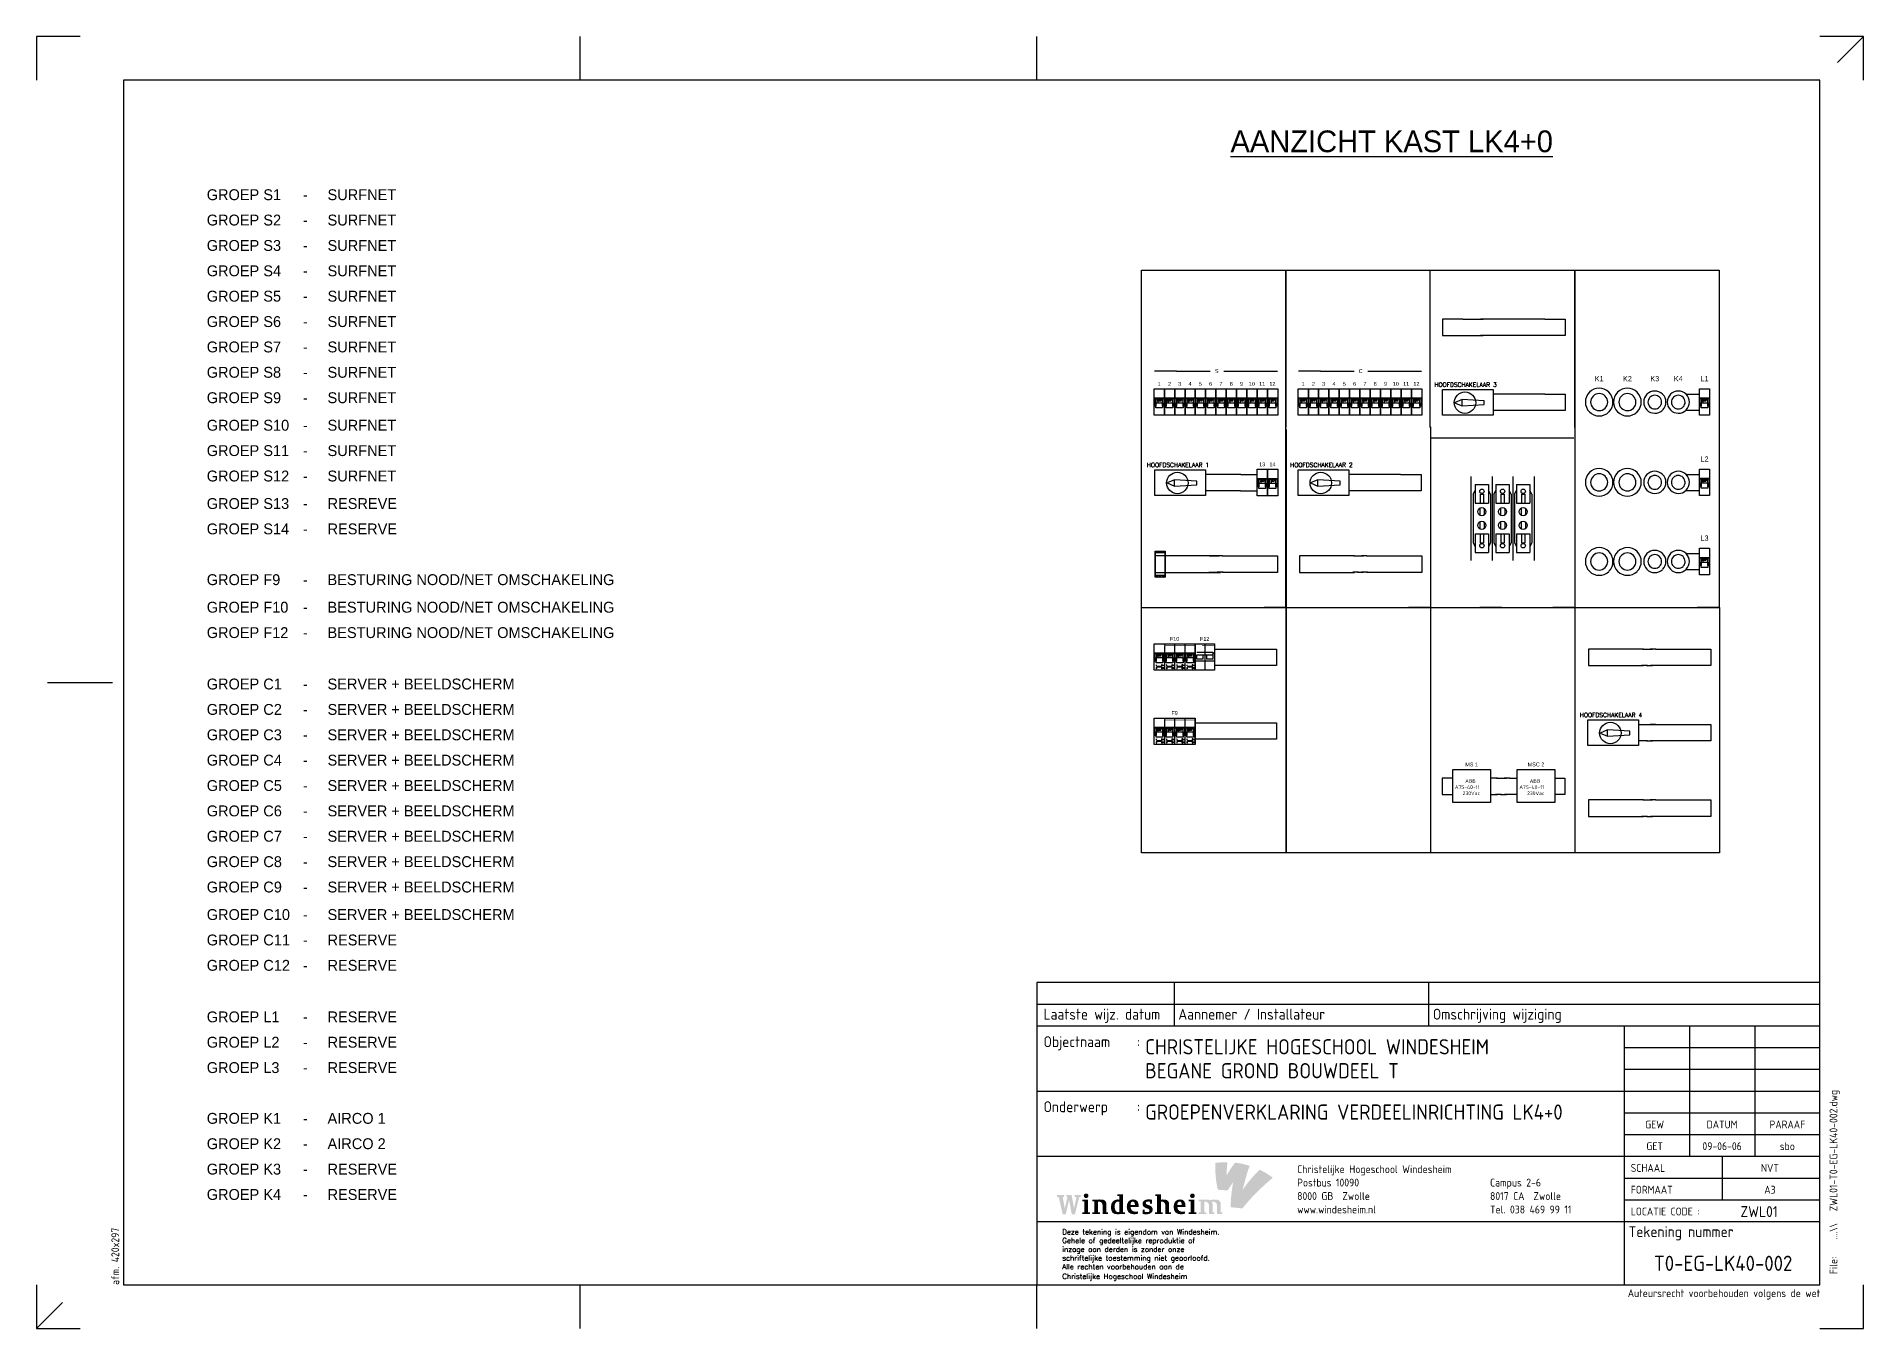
# Model space of a CAD drawing. Header units: millimetres. Extents: x 0 to 420, y 0 to 297.
import ezdxf
from ezdxf.enums import TextEntityAlignment as Align

# ---------------------------------------------------------------- set-up
doc = ezdxf.new("R2010")
doc.units = ezdxf.units.MM
for name, color, linetype in [('00att018', 1, 'CONTINUOUS'), ('00att025', 2, 'CONTINUOUS'), ('00att035', 3, 'CONTINUOUS'), ('00att050', 4, 'CONTINUOUS'), ('00kad018', 1, 'CONTINUOUS'), ('00kad025', 2, 'CONTINUOUS'), ('00kad070', 5, 'CONTINUOUS'), ('BL$2----_KADER', 7, 'CONTINUOUS'), ('BL$4----_LOGO', 7, 'CONTINUOUS'), ('BL$4----_STEMPEL', 7, 'CONTINUOUS'), ('EL6-----', 7, 'CONTINUOUS'), ('KAST AANZICHT', 1, 'CONTINUOUS'), ('Kast-aanzicht', 1, 'CONTINUOUS'), ('LAAG_1', 160, 'CONTINUOUS')]:
    doc.layers.add(name, color=color, linetype=linetype)
doc.styles.add('BURO-035', font='BUROFONT.shx', dxfattribs={"height": 3.5})
doc.styles.add('BURO-050', font='BUROFONT.shx', dxfattribs={"height": 5})
doc.styles.add('EDU', font='ROMANS.SHX', dxfattribs={"height": 2.5})
doc.styles.add('ISO', font='isocp.shx')
doc.styles.add('NOOTER', font='arial.ttf')
doc.styles.add('ROMANS', font='romans', dxfattribs={"height": 2})
doc.styles.get("Standard").update_dxf_attribs({"font": 'ISOCP'})

msp = doc.modelspace()

# ---------------------------------------------------------------- texts
at = {"layer": 'EL6-----', "color": 2, "style": 'BURO-035'}
for s, p in [('GROEP S1', (39.13, 259.39)), ('-', (61.23, 259.39)), ('SURFNET', (66.9, 259.39)), ('GROEP S2', (39.13, 253.56)), ('-', (61.23, 253.56)), ('SURFNET', (66.9, 253.56)), ('GROEP S3', (39.13, 247.72)), ('-', (61.23, 247.72)), ('SURFNET', (66.9, 247.72)), ('GROEP S4', (39.13, 241.89)), ('SURFNET', (66.9, 241.89)), ('-', (61.23, 241.89)), ('GROEP S5', (39.13, 236.06)), ('-', (61.23, 236.06)), ('SURFNET', (66.9, 236.06)), ('GROEP S6', (39.13, 230.22)), ('-', (61.23, 230.22)), ('SURFNET', (66.9, 230.22)), ('GROEP S7', (39.13, 224.39)), ('SURFNET', (66.9, 224.39)), ('-', (61.23, 224.39)), ('GROEP S8', (39.13, 218.56)), ('-', (61.23, 218.56)), ('SURFNET', (66.9, 218.56)), ('GROEP S9', (39.13, 212.72)), ('SURFNET', (66.9, 212.72)), ('-', (61.23, 212.72)), ('GROEP S10', (39.13, 206.39)), ('-', (61.23, 206.39)), ('SURFNET', (66.9, 206.39)), ('GROEP S11', (39.13, 200.56)), ('-', (61.23, 200.56)), ('SURFNET', (66.9, 200.56)), ('GROEP S12', (39.13, 194.72)), ('-', (61.23, 194.72)), ('SURFNET', (66.9, 194.72)), ('GROEP S13', (39.13, 188.39)), ('-', (61.23, 188.39)), ('RESREVE', (66.9, 188.39)), ('GROEP S14', (39.13, 182.56)), ('RESERVE', (66.9, 182.56)), ('-', (61.23, 182.56)), ('GROEP F9', (39.13, 170.89)), ('BESTURING NOOD/NET OMSCHAKELING', (66.9, 170.89)), ('-', (61.23, 170.89)), ('GROEP F10', (39.13, 164.56)), ('-', (61.23, 164.56)), ('BESTURING NOOD/NET OMSCHAKELING', (66.9, 164.56)), ('GROEP F12', (39.13, 158.72)), ('-', (61.23, 158.72)), ('BESTURING NOOD/NET OMSCHAKELING', (66.9, 158.72)), ('GROEP C1', (39.13, 146.9)), ('-', (61.23, 146.9)), ('SERVER + BEELDSCHERM', (66.9, 146.9)), ('GROEP C2', (39.13, 141.06)), ('SERVER + BEELDSCHERM', (66.9, 141.06)), ('-', (61.23, 141.06)), ('GROEP C3', (39.13, 135.23)), ('-', (61.23, 135.23)), ('SERVER + BEELDSCHERM', (66.9, 135.23)), ('GROEP C4', (39.13, 129.4)), ('-', (61.23, 129.4)), ('SERVER + BEELDSCHERM', (66.9, 129.4)), ('GROEP C5', (39.13, 123.56)), ('SERVER + BEELDSCHERM', (66.9, 123.56)), ('-', (61.23, 123.56)), ('GROEP C6', (39.13, 117.73)), ('-', (61.23, 117.73)), ('SERVER + BEELDSCHERM', (66.9, 117.73)), ('GROEP C7', (39.13, 111.9)), ('SERVER + BEELDSCHERM', (66.9, 111.9)), ('-', (61.23, 111.9)), ('GROEP C8', (39.13, 106.06)), ('-', (61.23, 106.06)), ('SERVER + BEELDSCHERM', (66.9, 106.06)), ('GROEP C9', (39.13, 100.23)), ('-', (61.23, 100.23)), ('SERVER + BEELDSCHERM', (66.9, 100.23)), ('GROEP C10', (39.13, 93.9)), ('-', (61.23, 93.9)), ('SERVER + BEELDSCHERM', (66.9, 93.9)), ('GROEP C11', (39.13, 88.06)), ('-', (61.23, 88.06)), ('RESERVE', (66.9, 88.06)), ('GROEP C12', (39.13, 82.23)), ('RESERVE', (66.9, 82.23)), ('-', (61.23, 82.23)), ('GROEP L1', (39.13, 70.38)), ('-', (61.23, 70.38)), ('RESERVE', (66.9, 70.38)), ('GROEP L2', (39.13, 64.55)), ('-', (61.23, 64.55)), ('RESERVE', (66.9, 64.55)), ('GROEP L3', (39.13, 58.72)), ('-', (61.23, 58.72)), ('RESERVE', (66.9, 58.72)), ('GROEP K1', (39.13, 47.05)), ('-', (61.23, 47.05)), ('AIRCO 1', (66.9, 47.05)), ('GROEP K2', (39.13, 41.22)), ('-', (61.23, 41.22)), ('AIRCO 2', (66.9, 41.22)), ('GROEP K3', (39.13, 35.38)), ('RESERVE', (66.9, 35.38)), ('-', (61.23, 35.38)), ('GROEP K4', (39.13, 29.55)), ('-', (61.23, 29.55)), ('RESERVE', (66.9, 29.55))]:
    msp.add_text(s, height=2.5, dxfattribs=at).set_placement(p)
at = {"layer": 'KAST AANZICHT', "style": 'NOOTER'}
for s, height, p in [('S', 0.896, (271.33, 220.1)), ('C', 0.896, (304.42, 220.1)), ('K1', 1.194, (359.24, 218.34)), ('K2', 1.194, (365.74, 218.34)), ('K3', 1.194, (372.03, 218.34)), ('K4', 1.194, (377.42, 218.34)), ('L1', 1.194, (383.46, 218.34)), ('1', 0.896, (258.08, 217.16)), ('2', 0.896, (260.44, 217.16)), ('3', 0.896, (262.81, 217.16)), ('4', 0.896, (265.18, 217.16)), ('5', 0.896, (267.55, 217.16)), ('6', 0.896, (269.92, 217.16)), ('7', 0.896, (272.29, 217.16)), ('8', 0.896, (274.66, 217.16)), ('9', 0.896, (277.03, 217.16)), ('10', 0.896, (279.39, 217.16)), ('11', 0.896, (281.76, 217.16)), ('12', 0.896, (284.13, 217.16)), ('1', 0.896, (291.18, 217.16)), ('2', 0.896, (293.54, 217.16)), ('3', 0.896, (295.91, 217.16)), ('4', 0.896, (298.28, 217.16)), ('5', 0.896, (300.65, 217.16)), ('6', 0.896, (303.02, 217.16)), ('7', 0.896, (305.39, 217.16)), ('8', 0.896, (307.76, 217.16)), ('9', 0.896, (310.12, 217.16)), ('10', 0.896, (312.49, 217.16)), ('11', 0.896, (314.86, 217.16)), ('12', 0.896, (317.23, 217.16)), ('13', 0.896, (281.76, 198.66)), ('14', 0.896, (284.13, 198.66)), ('L2', 1.194, (383.46, 199.88)), ('L3', 1.194, (383.46, 181.7)), ('F10', 0.896, (261.63, 158.53)), ('F12', 0.896, (268.55, 158.53)), ('F9', 0.896, (261.63, 141.47)), ('MS 1', 0.896, (329.92, 129.66)), ('MSC 2', 0.896, (344.71, 129.66))]:
    msp.add_text(s, height=height, dxfattribs=at).set_placement(p, align=Align.MIDDLE)
at = {"layer": 'KAST AANZICHT', "style": 'ROMANS'}
for s, p in [('HOOFDSCHAKELAAR 3', (321.36, 216.47)), ('HOOFDSCHAKELAAR 1', (255.25, 198.03)), ('HOOFDSCHAKELAAR 2', (288.22, 198.02)), ('HOOFDSCHAKELAAR 4', (354.8, 140.53))]:
    msp.add_text(s, height=0.9957, dxfattribs=at).set_placement(p)
at = {"layer": 'KAST AANZICHT', "char_height": 0.84, "attachment_point": 1}
for insert in [(326.06, 126.26), (340.89, 126.26)]:
    msp.add_mtext('    ABB    \\PA75-40-11  \\P   230Vac', dxfattribs=dict(at, insert=insert))
at = {"layer": 'Kast-aanzicht', "color": 4, "style": 'BURO-050'}
msp.add_text('%%UAANZICHT KAST LK4+0', height=5, dxfattribs=at).set_placement((274.48, 270.41))

# ---------------------------------------------------------------- blocks, each defined once
blk = doc.blocks.new('a3-windesheim-hor')
at = {"layer": '00kad018', "color": 1}
for p, q in [((0, 297), (0, 287)), ((10, 297), (0, 297)), ((125, 287), (125, 297)), ((230, 287), (230, 297)), ((420, 297), (410, 297)), ((420, 297), (414, 291)), ((420, 287), (420, 297)), ((2.5, 148.5), (17.5, 148.5)), ((0, 10), (0, 0)), ((125, 0), (125, 10)), ((230, 0), (230, 10)), ((420, 0), (420, 10)), ((0, 0), (6, 6)), ((0, 0), (10, 0)), ((410, 0), (420, 0))]:
    blk.add_line(p, q, dxfattribs=at)
at = {"layer": '00kad070', "color": 5}
for p, q in [((20, 287), (20, 10)), ((410, 287), (20, 287)), ((410, 10), (410, 287)), ((20, 10), (410, 10))]:
    blk.add_line(p, q, dxfattribs=at)
at = {"layer": '00att018', "color": 1, "style": 'ISO'}
blk.add_text('afm. 420x297', height=1.8, rotation=90, dxfattribs=at).set_placement((19, 10))
blk.add_text('Auteursrecht voorbehouden volgens de wet', height=1.8, dxfattribs=at).set_placement((410.08, 7.2), align=Align.RIGHT)
blk = doc.blocks.new('AI9-BLK4')
at = {"layer": 'LAAG_1'}
h = blk.add_hatch(color=40, dxfattribs=at)
edge = h.paths.add_edge_path()
edge.add_spline(control_points=[(7.13, 7.18), (4.76, 4.71), (2.6, 2.64), (-0.67, -2.09), (0, 0.48), (1.33, 5.88), (2.58, 8.98), (0.66, 9.66), (-2.22, 10.26), (-4.13, 10.42), (-5.47, 8.84), (-7.52, 5.49), (-8.07, 4.43), (-8, 6.89), (-7.74, 9.27), (-7.64, 10.61), (-9.57, 10.7), (-11, 10.61), (-13.21, 10.31), (-13.29, 6), (-13.05, 2.03), (-12.01, -2), (-10.76, -2.09), (-7.6, -2.36), (-7.6, -2.36), (-7.12, -1.66), (-6.13, -0.03), (-4.98, 1.41), (-5.44, -0.9), (-5.87, -4.06), (-6.06, -7.16), (-6.12, -8.14), (-6.15, -9.12), (-6.16, -10.06), (-4.67, -10.18), (-0.96, -10.58), (-0.72, -10.61), (-0.72, -10.61), (-0.71, -10.6), (-0.71, -10.6), (-0.7, -10.59), (-0.7, -10.58), (-0.69, -10.58), (0.69, -8.77), (2.26, -6.96), (3.63, -5.5), (4.7, -4.37), (5.74, -3.33), (6.72, -2.37), (9.27, 0.11), (11.5, 2.08), (13.21, 3.49), (11.03, 5.13), (9.48, 6.13), (7.13, 7.18)], knot_values=[0, 0, 0, 0, 1, 1, 1, 2, 2, 2, 3, 3, 3, 4, 4, 4, 5, 5, 5, 6, 6, 6, 7, 7, 7, 8, 8, 8, 9, 9, 9, 10, 10, 10, 11, 11, 11, 12, 12, 12, 13, 13, 13, 14, 14, 14, 15, 15, 15, 16, 16, 16, 17, 17, 17, 18, 18, 18, 18], degree=3, periodic=0)
h = blk.add_hatch(color=154, dxfattribs=at)
edge = h.paths.add_edge_path()
edge.add_spline(control_points=[(-0.71, -10.6), (-0.71, -10.6), (-0.71, -10.6), (-0.71, -10.6), (-0.74, -10.63), (-0.72, -10.62), (-0.71, -10.6)], knot_values=[0, 0, 0, 0, 1, 1, 1, 2, 2, 2, 2], degree=3, periodic=0)
h = blk.add_hatch(color=154, dxfattribs=at)
edge = h.paths.add_edge_path()
edge.add_spline(control_points=[(-0.71, -10.6), (-0.71, -10.6), (-0.7, -10.6), (-0.7, -10.6), (-0.67, -10.57), (-0.69, -10.59), (-0.71, -10.6)], knot_values=[0, 0, 0, 0, 1, 1, 1, 2, 2, 2, 2], degree=3, periodic=0)
blk = doc.blocks.new('AI9-BLK3')
at = {"layer": 'LAAG_1'}
h = blk.add_hatch(color=154, dxfattribs=at)
edge = h.paths.add_edge_path()
edge.add_spline(control_points=[(-27.78, 3.24), (-27.78, 3.24), (-29.75, -4.72), (-29.75, -4.72), (-29.75, -4.72), (-31.22, -4.72), (-31.22, -4.72), (-31.22, -4.72), (-32.46, 1.79), (-32.46, 1.79), (-32.46, 1.79), (-33.95, -4.72), (-33.95, -4.72), (-33.95, -4.72), (-35.41, -4.72), (-35.41, -4.72), (-35.41, -4.72), (-37.24, 3.24), (-37.24, 3.24), (-37.24, 3.24), (-38.03, 3.24), (-38.03, 3.24), (-38.03, 3.24), (-38.03, 4.16), (-38.03, 4.16), (-38.03, 4.16), (-34.81, 4.16), (-34.81, 4.16), (-34.81, 4.16), (-34.81, 3.24), (-34.81, 3.24), (-34.81, 3.24), (-35.38, 3.24), (-35.38, 3.24), (-35.38, 3.24), (-34.43, -2.11), (-34.43, -2.11), (-34.43, -2.11), (-33.18, 3.26), (-33.18, 3.26), (-33.18, 3.26), (-33.73, 3.26), (-33.73, 3.26), (-33.73, 3.26), (-33.73, 4.16), (-33.73, 4.16), (-33.73, 4.16), (-31.32, 4.16), (-31.32, 4.16), (-31.32, 4.16), (-30.15, -2.11), (-30.15, -2.11), (-30.15, -2.11), (-29.03, 3.24), (-29.03, 3.24), (-29.03, 3.24), (-29.84, 3.24), (-29.84, 3.24), (-29.84, 3.24), (-29.84, 4.16), (-29.84, 4.16), (-29.84, 4.16), (-27.18, 4.16), (-27.18, 4.16), (-27.18, 4.16), (-27.18, 3.24), (-27.18, 3.24), (-27.18, 3.24), (-27.78, 3.24), (-27.78, 3.24)], knot_values=[0, 0, 0, 0, 1, 1, 1, 2, 2, 2, 3, 3, 3, 4, 4, 4, 5, 5, 5, 6, 6, 6, 7, 7, 7, 8, 8, 8, 9, 9, 9, 10, 10, 10, 11, 11, 11, 12, 12, 12, 13, 13, 13, 14, 14, 14, 15, 15, 15, 16, 16, 16, 17, 17, 17, 18, 18, 18, 19, 19, 19, 20, 20, 20, 21, 21, 21, 22, 22, 22, 23, 23, 23, 23], degree=3, periodic=0)
h = blk.add_hatch(color=154, dxfattribs=at)
edge = h.paths.add_edge_path()
edge.add_spline(control_points=[(-26.42, -4.7), (-26.42, -4.7), (-26.42, -3.87), (-26.42, -3.87), (-26.42, -3.87), (-25.47, -3.87), (-25.47, -3.87), (-25.47, -3.87), (-25.47, 1.17), (-25.47, 1.17), (-25.47, 1.17), (-26.42, 1.17), (-26.42, 1.17), (-26.42, 1.17), (-26.42, 1.99), (-26.42, 1.99), (-26.42, 1.99), (-23.75, 1.99), (-23.75, 1.99), (-23.75, 1.99), (-23.75, -3.87), (-23.75, -3.87), (-23.75, -3.87), (-22.88, -3.87), (-22.88, -3.87), (-22.88, -3.87), (-22.88, -4.7), (-22.88, -4.7), (-22.88, -4.7), (-26.42, -4.7), (-26.42, -4.7)], knot_values=[0, 0, 0, 0, 1, 1, 1, 2, 2, 2, 3, 3, 3, 4, 4, 4, 5, 5, 5, 6, 6, 6, 7, 7, 7, 8, 8, 8, 9, 9, 9, 10, 10, 10, 10], degree=3, periodic=0)
edge = h.paths.add_edge_path()
edge.add_spline(control_points=[(-24.66, 2.67), (-25.25, 2.67), (-25.71, 3.15), (-25.71, 3.74), (-25.71, 4.33), (-25.25, 4.79), (-24.66, 4.79), (-24.07, 4.79), (-23.58, 4.33), (-23.58, 3.74), (-23.58, 3.15), (-24.07, 2.67), (-24.66, 2.67)], knot_values=[0, 0, 0, 0, 1, 1, 1, 2, 2, 2, 3, 3, 3, 4, 4, 4, 4], degree=3, periodic=0)
h = blk.add_hatch(color=154, dxfattribs=at)
edge = h.paths.add_edge_path()
edge.add_spline(control_points=[(-17.02, -4.7), (-17.02, -4.7), (-17.02, -0.94), (-17.02, -0.94), (-17.02, -0.3), (-17.19, 0.21), (-17.5, 0.52), (-17.87, 0.9), (-18.34, 1.07), (-18.89, 1.07), (-18.95, 1.07), (-19.03, 1.07), (-19.09, 1.06), (-19.09, 1.06), (-19.09, -3.87), (-19.09, -3.87), (-19.09, -3.87), (-18.24, -3.87), (-18.24, -3.87), (-18.24, -3.87), (-18.24, -4.7), (-18.24, -4.7), (-18.24, -4.7), (-21.72, -4.7), (-21.72, -4.7), (-21.72, -4.7), (-21.72, -3.87), (-21.72, -3.87), (-21.72, -3.87), (-20.8, -3.87), (-20.8, -3.87), (-20.8, -3.87), (-20.8, 1.17), (-20.8, 1.17), (-20.8, 1.17), (-21.72, 1.17), (-21.72, 1.17), (-21.72, 1.17), (-21.72, 1.99), (-21.72, 1.99), (-21.72, 1.99), (-19.44, 1.99), (-19.44, 1.99), (-19.15, 1.99), (-18.89, 2.03), (-18.56, 2.03), (-16.96, 2.03), (-16.32, 1.86), (-15.88, 1.41), (-15.46, 1), (-15.3, 0.57), (-15.3, -0.15), (-15.3, -0.15), (-15.3, -3.87), (-15.3, -3.87), (-15.3, -3.87), (-14.5, -3.87), (-14.5, -3.87), (-14.5, -3.87), (-14.5, -4.7), (-14.5, -4.7), (-14.5, -4.7), (-17.02, -4.7), (-17.02, -4.7)], knot_values=[0, 0, 0, 0, 1, 1, 1, 2, 2, 2, 3, 3, 3, 4, 4, 4, 5, 5, 5, 6, 6, 6, 7, 7, 7, 8, 8, 8, 9, 9, 9, 10, 10, 10, 11, 11, 11, 12, 12, 12, 13, 13, 13, 14, 14, 14, 15, 15, 15, 16, 16, 16, 17, 17, 17, 18, 18, 18, 19, 19, 19, 20, 20, 20, 21, 21, 21, 21], degree=3, periodic=0)
h = blk.add_hatch(color=154, dxfattribs=at)
edge = h.paths.add_edge_path(flags=16)
edge.add_spline(control_points=[(-6.76, -4.7), (-6.76, -4.7), (-6.76, -3.87), (-6.76, -3.87), (-6.76, -3.87), (-7.62, -3.87), (-7.62, -3.87), (-7.62, -3.87), (-7.62, 4.46), (-7.62, 4.46), (-7.62, 4.46), (-10.2, 4.46), (-10.2, 4.46), (-10.2, 4.46), (-10.2, 3.64), (-10.2, 3.64), (-10.2, 3.64), (-9.32, 3.64), (-9.32, 3.64), (-9.32, 3.64), (-9.32, 1.95), (-9.32, 1.95), (-9.59, 2), (-9.79, 2.04), (-10.19, 2.04), (-11.95, 2.04), (-13.23, 0.68), (-13.23, -1.45), (-13.23, -3.83), (-12.29, -4.77), (-10.28, -4.77), (-9.86, -4.77), (-9.32, -4.7), (-9.12, -4.7), (-9.12, -4.7), (-6.76, -4.7), (-6.76, -4.7)], knot_values=[0, 0, 0, 0, 1, 1, 1, 2, 2, 2, 3, 3, 3, 4, 4, 4, 5, 5, 5, 6, 6, 6, 7, 7, 7, 8, 8, 8, 9, 9, 9, 10, 10, 10, 11, 11, 11, 12, 12, 12, 12], degree=3, periodic=0)
edge = h.paths.add_edge_path()
edge.add_spline(control_points=[(-9.28, -3.73), (-9.49, -3.76), (-9.62, -3.78), (-9.79, -3.78), (-10.77, -3.78), (-11.52, -3.12), (-11.52, -1.21), (-11.52, 0.4), (-10.88, 1.06), (-10, 1.06), (-9.71, 1.06), (-9.48, 1.02), (-9.28, 0.97), (-9.28, 0.97), (-9.28, -3.73), (-9.28, -3.73)], knot_values=[0, 0, 0, 0, 1, 1, 1, 2, 2, 2, 3, 3, 3, 4, 4, 4, 5, 5, 5, 5], degree=3, periodic=0)
h = blk.add_hatch(color=154, dxfattribs=at)
edge = h.paths.add_edge_path(flags=16)
edge.add_spline(control_points=[(-0.43, -1.4), (-0.43, 1.03), (-1.16, 2.05), (-3.05, 2.05), (-4.8, 2.05), (-5.93, 0.7), (-5.93, -1.35), (-5.93, -3.59), (-4.75, -4.76), (-2.66, -4.76), (-1.92, -4.76), (-1.25, -4.65), (-0.71, -4.43), (-0.71, -4.43), (-0.71, -3.47), (-0.71, -3.47), (-1.15, -3.57), (-1.59, -3.59), (-2.01, -3.59), (-3.43, -3.59), (-4.18, -2.54), (-4.18, -1.4), (-4.18, -1.4), (-0.43, -1.4), (-0.43, -1.4)], knot_values=[0, 0, 0, 0, 1, 1, 1, 2, 2, 2, 3, 3, 3, 4, 4, 4, 5, 5, 5, 6, 6, 6, 7, 7, 7, 8, 8, 8, 8], degree=3, periodic=0)
edge = h.paths.add_edge_path()
edge.add_spline(control_points=[(-2.19, -0.48), (-2.19, -0.48), (-4.21, -0.48), (-4.21, -0.48), (-4.21, 0.48), (-3.76, 1.08), (-3.17, 1.08), (-2.58, 1.08), (-2.19, 0.63), (-2.19, -0.48)], knot_values=[0, 0, 0, 0, 1, 1, 1, 2, 2, 2, 3, 3, 3, 3], degree=3, periodic=0)
h = blk.add_hatch(color=154, dxfattribs=at)
edge = h.paths.add_edge_path()
edge.add_spline(control_points=[(3.18, -4.79), (2.42, -4.79), (1.53, -4.63), (1.31, -4.55), (1.31, -4.55), (1.31, -2.67), (1.31, -2.67), (1.31, -2.67), (2.34, -2.67), (2.34, -2.67), (2.34, -2.67), (2.34, -3.62), (2.34, -3.62), (2.58, -3.7), (2.94, -3.79), (3.32, -3.79), (4.14, -3.79), (4.53, -3.52), (4.53, -3.03), (4.53, -2.53), (4.09, -2.3), (3.53, -2.1), (3.53, -2.1), (2.71, -1.81), (2.71, -1.81), (1.84, -1.5), (1.32, -0.99), (1.32, 0.08), (1.32, 1.19), (2.31, 2.08), (3.93, 2.08), (4.57, 2.08), (5.29, 2), (5.66, 1.88), (5.66, 1.88), (5.66, 0.04), (5.66, 0.04), (5.66, 0.04), (4.69, 0.04), (4.69, 0.04), (4.69, 0.04), (4.69, 1), (4.69, 1), (4.43, 1.07), (4.17, 1.11), (3.89, 1.11), (3.16, 1.11), (2.8, 0.83), (2.8, 0.37), (2.8, -0.04), (3.05, -0.24), (3.64, -0.43), (3.64, -0.43), (4.44, -0.7), (4.44, -0.7), (5.37, -1.01), (6, -1.57), (6, -2.6), (6, -4), (4.84, -4.79), (3.18, -4.79)], knot_values=[0, 0, 0, 0, 1, 1, 1, 2, 2, 2, 3, 3, 3, 4, 4, 4, 5, 5, 5, 6, 6, 6, 7, 7, 7, 8, 8, 8, 9, 9, 9, 10, 10, 10, 11, 11, 11, 12, 12, 12, 13, 13, 13, 14, 14, 14, 15, 15, 15, 16, 16, 16, 17, 17, 17, 18, 18, 18, 19, 19, 19, 20, 20, 20, 20], degree=3, periodic=0)
h = blk.add_hatch(color=154, dxfattribs=at)
edge = h.paths.add_edge_path()
edge.add_spline(control_points=[(11.81, -4.7), (11.81, -4.7), (11.81, -1.02), (11.81, -1.02), (11.81, -0.32), (11.67, 0.19), (11.34, 0.52), (10.95, 0.91), (10.48, 1.07), (9.97, 1.07), (9.88, 1.07), (9.79, 1.06), (9.75, 1.06), (9.75, 1.06), (9.75, -3.87), (9.75, -3.87), (9.75, -3.87), (10.59, -3.87), (10.59, -3.87), (10.59, -3.87), (10.59, -4.7), (10.59, -4.7), (10.59, -4.7), (7.11, -4.7), (7.11, -4.7), (7.11, -4.7), (7.11, -3.87), (7.11, -3.87), (7.11, -3.87), (8.03, -3.87), (8.03, -3.87), (8.03, -3.87), (8.03, 3.64), (8.03, 3.64), (8.03, 3.64), (7.16, 3.64), (7.16, 3.64), (7.16, 3.64), (7.16, 4.46), (7.16, 4.46), (7.16, 4.46), (9.75, 4.46), (9.75, 4.46), (9.75, 4.46), (9.75, 1.99), (9.75, 1.99), (9.93, 2), (10.23, 2.03), (10.54, 2.03), (11.88, 2.03), (12.52, 1.84), (12.96, 1.4), (13.39, 0.97), (13.53, 0.51), (13.53, -0.15), (13.53, -0.15), (13.53, -3.87), (13.53, -3.87), (13.53, -3.87), (14.34, -3.87), (14.34, -3.87), (14.34, -3.87), (14.34, -4.7), (14.34, -4.7), (14.34, -4.7), (11.81, -4.7), (11.81, -4.7)], knot_values=[0, 0, 0, 0, 1, 1, 1, 2, 2, 2, 3, 3, 3, 4, 4, 4, 5, 5, 5, 6, 6, 6, 7, 7, 7, 8, 8, 8, 9, 9, 9, 10, 10, 10, 11, 11, 11, 12, 12, 12, 13, 13, 13, 14, 14, 14, 15, 15, 15, 16, 16, 16, 17, 17, 17, 18, 18, 18, 19, 19, 19, 20, 20, 20, 21, 21, 21, 22, 22, 22, 22], degree=3, periodic=0)
h = blk.add_hatch(color=154, dxfattribs=at)
edge = h.paths.add_edge_path(flags=16)
edge.add_spline(control_points=[(21.09, -1.4), (21.09, 1.03), (20.36, 2.05), (18.47, 2.05), (16.72, 2.05), (15.6, 0.7), (15.6, -1.35), (15.6, -3.59), (16.77, -4.76), (18.87, -4.76), (19.6, -4.76), (20.27, -4.65), (20.81, -4.43), (20.81, -4.43), (20.81, -3.47), (20.81, -3.47), (20.37, -3.57), (19.93, -3.59), (19.52, -3.59), (18.09, -3.59), (17.35, -2.54), (17.35, -1.4), (17.35, -1.4), (21.09, -1.4), (21.09, -1.4)], knot_values=[0, 0, 0, 0, 1, 1, 1, 2, 2, 2, 3, 3, 3, 4, 4, 4, 5, 5, 5, 6, 6, 6, 7, 7, 7, 8, 8, 8, 8], degree=3, periodic=0)
edge = h.paths.add_edge_path()
edge.add_spline(control_points=[(19.33, -0.48), (19.33, -0.48), (17.31, -0.48), (17.31, -0.48), (17.31, 0.48), (17.76, 1.08), (18.35, 1.08), (18.94, 1.08), (19.33, 0.63), (19.33, -0.48)], knot_values=[0, 0, 0, 0, 1, 1, 1, 2, 2, 2, 3, 3, 3, 3], degree=3, periodic=0)
h = blk.add_hatch(color=154, dxfattribs=at)
edge = h.paths.add_edge_path()
edge.add_spline(control_points=[(22.47, -4.7), (22.47, -4.7), (22.47, -3.87), (22.47, -3.87), (22.47, -3.87), (23.42, -3.87), (23.42, -3.87), (23.42, -3.87), (23.42, 1.17), (23.42, 1.17), (23.42, 1.17), (22.47, 1.17), (22.47, 1.17), (22.47, 1.17), (22.47, 1.99), (22.47, 1.99), (22.47, 1.99), (25.13, 1.99), (25.13, 1.99), (25.13, 1.99), (25.13, -3.87), (25.13, -3.87), (25.13, -3.87), (26, -3.87), (26, -3.87), (26, -3.87), (26, -4.7), (26, -4.7), (26, -4.7), (22.47, -4.7), (22.47, -4.7)], knot_values=[0, 0, 0, 0, 1, 1, 1, 2, 2, 2, 3, 3, 3, 4, 4, 4, 5, 5, 5, 6, 6, 6, 7, 7, 7, 8, 8, 8, 9, 9, 9, 10, 10, 10, 10], degree=3, periodic=0)
edge = h.paths.add_edge_path()
edge.add_spline(control_points=[(24.23, 2.67), (23.64, 2.67), (23.18, 3.15), (23.18, 3.74), (23.18, 4.33), (23.64, 4.79), (24.23, 4.79), (24.82, 4.79), (25.31, 4.33), (25.31, 3.74), (25.31, 3.15), (24.82, 2.67), (24.23, 2.67)], knot_values=[0, 0, 0, 0, 1, 1, 1, 2, 2, 2, 3, 3, 3, 4, 4, 4, 4], degree=3, periodic=0)
h = blk.add_hatch(color=154, dxfattribs=at)
edge = h.paths.add_edge_path()
edge.add_spline(control_points=[(35.52, -4.7), (35.52, -4.7), (35.52, -0.89), (35.52, -0.89), (35.52, -0.3), (35.34, 0.21), (35.04, 0.52), (34.66, 0.9), (34.24, 1.07), (33.55, 1.07), (33.41, 1.07), (33.28, 1.05), (33.17, 1.03), (33.4, 0.83), (33.52, 0.35), (33.52, -0.07), (33.52, -0.07), (33.52, -3.87), (33.52, -3.87), (33.52, -3.87), (34.3, -3.87), (34.3, -3.87), (34.3, -3.87), (34.3, -4.7), (34.3, -4.7), (34.3, -4.7), (31.82, -4.7), (31.82, -4.7), (31.82, -4.7), (31.82, -0.89), (31.82, -0.89), (31.82, -0.18), (31.64, 0.24), (31.34, 0.53), (30.95, 0.92), (30.5, 1.07), (30.01, 1.07), (29.96, 1.07), (29.9, 1.06), (29.8, 1.06), (29.8, 1.06), (29.8, -3.87), (29.8, -3.87), (29.8, -3.87), (30.64, -3.87), (30.64, -3.87), (30.64, -3.87), (30.64, -4.7), (30.64, -4.7), (30.64, -4.7), (27.17, -4.7), (27.17, -4.7), (27.17, -4.7), (27.17, -3.87), (27.17, -3.87), (27.17, -3.87), (28.09, -3.87), (28.09, -3.87), (28.09, -3.87), (28.09, 1.17), (28.09, 1.17), (28.09, 1.17), (27.17, 1.17), (27.17, 1.17), (27.17, 1.17), (27.17, 1.99), (27.17, 1.99), (27.17, 1.99), (29.58, 1.99), (29.58, 1.99), (29.86, 1.99), (30.2, 2.03), (30.42, 2.03), (31.35, 2.03), (31.94, 1.93), (32.49, 1.67), (32.96, 1.86), (33.67, 2.01), (34.45, 2.01), (35.63, 2.01), (36.25, 1.82), (36.67, 1.4), (37.08, 0.99), (37.23, 0.53), (37.23, -0.08), (37.23, -0.08), (37.23, -3.87), (37.23, -3.87), (37.23, -3.87), (38.03, -3.87), (38.03, -3.87), (38.03, -3.87), (38.03, -4.7), (38.03, -4.7), (38.03, -4.7), (35.52, -4.7), (35.52, -4.7)], knot_values=[0, 0, 0, 0, 1, 1, 1, 2, 2, 2, 3, 3, 3, 4, 4, 4, 5, 5, 5, 6, 6, 6, 7, 7, 7, 8, 8, 8, 9, 9, 9, 10, 10, 10, 11, 11, 11, 12, 12, 12, 13, 13, 13, 14, 14, 14, 15, 15, 15, 16, 16, 16, 17, 17, 17, 18, 18, 18, 19, 19, 19, 20, 20, 20, 21, 21, 21, 22, 22, 22, 23, 23, 23, 24, 24, 24, 25, 25, 25, 26, 26, 26, 27, 27, 27, 28, 28, 28, 29, 29, 29, 30, 30, 30, 31, 31, 31, 32, 32, 32, 32], degree=3, periodic=0)
blk = doc.blocks.new('AI9-BLK2')
at = {"layer": 'LAAG_1', "color": 7}
for name, p in [('AI9-BLK4', (36.4, 1.35)), ('AI9-BLK3', (-11.59, -7.17))]:
    blk.add_blockref(name, p, dxfattribs=at)
blk = doc.blocks.new('CHW_ONDERHOEK')
at = {"layer": '00kad025', "color": 2}
for p, q in [((-190, 79.5), (-190, 69.5)), ((-10, 79.5), (-190, 79.5)), ((-158.5, 79.5), (-158.5, 69.5)), ((-100, 79.5), (-100, 69.5)), ((-10, 74.5), (-190, 74.5)), ((-40, 69.5), (-40, 39.5)), ((-25, 69.5), (-25, 39.5)), ((-10, 64.5), (-55, 64.5)), ((-10, 59.5), (-55, 59.5)), ((-10, 54.5), (-55, 54.5)), ((-10, 49.5), (-55, 49.5)), ((-32.5, 39.5), (-32.5, 34.5)), ((-32.5, 34.5), (-32.5, 29.5))]:
    blk.add_line(p, q, dxfattribs=at)
at = {"layer": '00kad070', "color": 5}
for p, q in [((-10, 69.5), (-190, 69.5)), ((-190, 69.5), (-190, 10)), ((-55, 69.5), (-55, 10)), ((-55, 54.5), (-190, 54.5)), ((-10, 44.5), (-55, 44.5)), ((-10, 39.5), (-190, 39.5)), ((-10, 34.5), (-55, 34.5)), ((-10, 29.5), (-55, 29.5)), ((-55, 24.5), (-190, 24.5)), ((-10, 24.5), (-55, 24.5))]:
    blk.add_line(p, q, dxfattribs=at)
at = {"layer": 'LAAG_1', "color": 7, "xscale": 0.5, "yscale": 0.5, "zscale": 0.5}
blk.add_blockref('AI9-BLK2', (-160.6, 32.22), dxfattribs=at)
at = {"layer": '00att018', "color": 1, "style": 'ISO'}
for s, p in [('GEW', (-48, 46)), ('DATUM', (-32.5, 46)), ('PARAAF', (-17.5, 46)), ('GET', (-48, 41))]:
    blk.add_text(s, height=1.8, dxfattribs=at).set_placement(p, align=Align.CENTER)
for s, p in [('SCHAAL', (-53.5, 36)), ('FORMAAT', (-53.5, 31))]:
    blk.add_text(s, height=1.8, dxfattribs=at).set_placement(p)
at = {"layer": '00att018', "color": 1, "linetype": 'Continuous', "style": 'EDU'}
for s, p in [('Deze tekening is eigendom van Windesheim.', (-184.2, 21.6)), ('Gehele of gedeeltelijke reproduktie of', (-184.2, 19.6)), ('inzage aan derden is zonder onze', (-184.2, 17.6)), ('schriftelijke toestemming niet geoorloofd.', (-184.2, 15.6)), ('Alle rechten voorbehouden aan de', (-184.2, 13.6)), ('Christelijke Hogeschool Windesheim', (-184.2, 11.38))]:
    blk.add_text(s, height=1.2, dxfattribs=at).set_placement(p)
at = {"layer": '00att018', "color": 1, "style": 'ISO', "width": 0.9}
blk.add_text('....\\\\', height=1.8, rotation=90, dxfattribs=at).set_placement((-6, 20.5))
at = {"layer": '00att018', "color": 1, "style": 'ISO'}
blk.add_text('File:', height=1.8, rotation=90, dxfattribs=at).set_placement((-6, 12.5))
for tag, p in [('WZ_CODED', (-48, 66.07)), ('WZ_DATUMD', (-32.5, 66.07)), ('WZ_WZGOEDD', (-17.5, 66.07)), ('WZ_CODEC', (-48, 61.07)), ('WZ_DATUMC', (-32.5, 61.07)), ('WZ_WZGOEDC', (-17.5, 61.07)), ('WZ_CODEB', (-48, 56.07)), ('WZ_DATUMB', (-32.5, 56.07)), ('WZ_WZGOEDB', (-17.5, 56.07)), ('WZ_CODEA', (-48, 51.07)), ('WZ_DATUMA', (-32.5, 51.07)), ('WZ_WZGOEDA', (-17.5, 51.07)), ('TKDATCREAT', (-32.5, 41)), ('TKINIT', (-17.5, 41)), ('TKSCHAAL', (-21.5, 36)), ('TKFORMAAT', (-21.5, 31))]:
    blk.add_attdef(tag, text='', height=1.8, dxfattribs=at).set_placement(p, align=Align.CENTER)
blk.add_attdef('DWGNAME', (-6, 26.93), '', height=1.8, rotation=90, dxfattribs=at)
at = {"layer": '00att025', "color": 2, "style": 'ISO'}
for s, p in [('Objectnaam', (-188.5, 64.67)), ('Onderwerp', (-188.5, 49.72)), ('Tekening nummer', (-54, 21))]:
    blk.add_text(s, height=2.5, dxfattribs=at).set_placement(p)
at = {"layer": '00att025', "style": 'ISO'}
for p in [(-167.02, 64.67), (-167.02, 49.78)]:
    blk.add_text(':', height=2.5, dxfattribs=at).set_placement(p)
at = {"layer": '00att025', "color": 1, "style": 'ISO'}
blk.add_text('LOCATIE CODE :', height=1.8, dxfattribs=at).set_placement((-53.5, 26))
at = {"layer": '00att025', "color": 2, "style": 'ISO'}
for tag, p in [('WZ_DATUM', (-184, 75.9)), ('WZ_AANNEMER_INSTALATEUR', (-157.5, 75.9)), ('WZ_OMSCHR', (-99, 75.9))]:
    blk.add_attdef(tag, p, '', height=2.5, dxfattribs=at)
at = {"layer": '00att025', "color": 3, "style": 'ISO'}
blk.add_attdef('TKVRIJ2', text='', height=2.5, dxfattribs=at).set_placement((-24, 25.62), align=Align.CENTER)
at = {"layer": '00att035', "color": 3, "style": 'ISO'}
for s, p in [('Laatste wijz. datum', (-188.5, 71)), ('Aannemer / Installateur', (-157.5, 71)), ('Omschrijving wijziging', (-99, 71))]:
    blk.add_text(s, height=2.5, dxfattribs=at).set_placement(p)
for tag, p in [('PROMSCHR', (-165.14, 63)), ('TK1OMSCHR', (-165.14, 57.5)), ('TK2OMSCHR', (-165.14, 48)), ('TKVRIJ1', (-165.14, 42.5))]:
    blk.add_attdef(tag, p, '', height=3.5, dxfattribs=at)
at = {"layer": '00att050', "color": 4, "style": 'ISO'}
blk.add_attdef('TKFASE', text='', height=5, dxfattribs=at).set_placement((-14.5, 82), align=Align.RIGHT)
blk.add_attdef('TKTEKNR', text='', height=3.5, dxfattribs=at).set_placement((-32.25, 13.23), align=Align.CENTER)
at = {"layer": 'BL$4----_LOGO', "color": 1, "style": 'ISO'}
for s, p in [('Christelijke Hogeschool Windesheim', (-130.19, 35.71)), ('Postbus 10090', (-130.19, 32.63)), ('Campus 2-6', (-85.85, 32.63)), ('8000 GB  Zwolle', (-130.19, 29.54)), ('8017 CA  Zwolle', (-85.85, 29.54)), ('www.windesheim.nl', (-130.19, 26.45)), ('Tel. 038 469 99 11', (-85.85, 26.45))]:
    blk.add_text(s, height=1.8, dxfattribs=at).set_placement(p)

# ---------------------------------------------------------------- linework, layer by layer
at = {"layer": 'KAST AANZICHT'}
for p, q in [((254.05, 243.27), (287.24, 243.27)), ((254.05, 207.1), (254.05, 243.27)), ((287.24, 243.27), (287.24, 207.1)), ((287.24, 207.1), (287.24, 243.27)), ((287.24, 243.27), (320.42, 243.27)), ((320.42, 243.27), (353.61, 243.27)), ((320.42, 207.1), (320.42, 243.27)), ((353.61, 243.27), (353.61, 207.1)), ((353.61, 207.1), (353.61, 243.27)), ((353.61, 243.27), (386.79, 243.27)), ((386.79, 243.27), (386.79, 207.1)), ((327.93, 232.03), (332.61, 232.03)), ((336.64, 232.03), (331.96, 232.03)), ((339.64, 232.03), (334.95, 232.03)), ((342.97, 232.03), (338.28, 232.03)), ((346.73, 232.03), (342.04, 232.03)), ((327.94, 228.26), (332.61, 228.26)), ((336.63, 228.26), (331.96, 228.26)), ((339.63, 228.26), (334.95, 228.26)), ((339.97, 228.26), (335.29, 228.26)), ((342.96, 228.26), (338.28, 228.26)), ((346.72, 228.26), (342.04, 228.26)), ((262.05, 220.09), (257.05, 220.09)), ((262.05, 220.09), (269.8, 220.09)), ((272.93, 220.09), (281.05, 220.09)), ((281.05, 220.09), (285.3, 220.09)), ((295.15, 220.09), (290.15, 220.09)), ((295.15, 220.09), (302.9, 220.09)), ((306.03, 220.09), (314.15, 220.09)), ((314.15, 220.09), (318.4, 220.09)), ((339.64, 214.79), (334.95, 214.79)), ((342.97, 214.79), (338.28, 214.79)), ((346.73, 214.79), (342.04, 214.79)), ((339.63, 211.01), (334.95, 211.01)), ((342.96, 211.01), (338.28, 211.01)), ((346.72, 211.01), (342.04, 211.01)), ((254.05, 165.7), (254.05, 207.1)), ((287.24, 165.7), (287.24, 207.1)), ((287.25, 206.63), (287.25, 165.03)), ((320.43, 207.31), (320.43, 165.71)), ((353.62, 207.31), (353.62, 165.71)), ((386.8, 207.31), (386.8, 165.71)), ((353.43, 204.67), (320.53, 204.67)), ((273.5, 196.34), (268.81, 196.34)), ((276.83, 196.34), (272.14, 196.34)), ((276.83, 196.34), (280.61, 196.34)), ((306.46, 196.33), (301.78, 196.33)), ((306.49, 196.34), (301.81, 196.34)), ((309.83, 196.34), (305.14, 196.34)), ((313.59, 196.34), (308.9, 196.34)), ((273.49, 192.57), (268.81, 192.57)), ((276.82, 192.57), (272.14, 192.57)), ((276.82, 192.57), (280.61, 192.57)), ((306.45, 192.56), (301.78, 192.56)), ((306.48, 192.57), (301.81, 192.57)), ((309.82, 192.57), (305.14, 192.57)), ((313.58, 192.57), (308.9, 192.57)), ((269.65, 177.6), (270.92, 177.6)), ((270.62, 177.6), (271.89, 177.6)), ((272.67, 177.6), (271.4, 177.6)), ((302.83, 177.6), (304.1, 177.6)), ((303.8, 177.6), (305.07, 177.6)), ((305.85, 177.6), (304.58, 177.6)), ((269.52, 173.83), (270.9, 173.83)), ((270.5, 173.83), (271.88, 173.83)), ((272.79, 173.83), (271.41, 173.83)), ((303.95, 173.83), (302.58, 173.83)), ((303.68, 173.83), (305.06, 173.83)), ((305.97, 173.83), (304.6, 173.83)), ((287.24, 165.7), (254.05, 165.7)), ((254.06, 165.71), (287.25, 165.71)), ((254.06, 117.47), (254.06, 165.71)), ((287.25, 165.71), (282.19, 165.71)), ((287.25, 165.71), (287.25, 117.47)), ((287.25, 165.71), (320.43, 165.71)), ((287.25, 117.47), (287.25, 165.71)), ((320.43, 165.71), (315.37, 165.71)), ((353.61, 165.7), (320.42, 165.7)), ((320.43, 165.71), (320.43, 117.47)), ((320.43, 165.71), (353.62, 165.71)), ((336.89, 165.71), (331.84, 165.71)), ((353.62, 165.71), (348.56, 165.71)), ((386.79, 165.7), (353.61, 165.7)), ((353.62, 165.71), (386.8, 165.71)), ((353.64, 165.71), (353.64, 117.47)), ((386.8, 165.71), (381.74, 165.71)), ((386.87, 165.71), (386.87, 117.47)), ((369.25, 156.19), (370.52, 156.19)), ((370.23, 156.19), (371.5, 156.19)), ((372.27, 156.19), (371, 156.19)), ((254.06, 109.37), (254.06, 153.6)), ((287.25, 109.37), (287.25, 153.6)), ((287.25, 152.67), (287.25, 109.37)), ((320.43, 152.67), (320.43, 109.37)), ((353.64, 152.67), (353.64, 109.37)), ((370.38, 152.42), (369, 152.42)), ((370.11, 152.42), (371.48, 152.42)), ((372.4, 152.42), (371.02, 152.42)), ((386.87, 152.67), (386.87, 109.37)), ((266.38, 139.21), (283.28, 139.21)), ((272.35, 139.21), (285.04, 139.21)), ((285.04, 139.21), (285.04, 135.44)), ((368.3, 138.85), (371.5, 138.85)), ((369.25, 138.85), (384.89, 138.85)), ((372.27, 138.85), (371, 138.85)), ((283.52, 135.44), (266.38, 135.44)), ((285.04, 135.44), (272.34, 135.44)), ((370.38, 135.08), (368.3, 135.08)), ((370.11, 135.08), (371.48, 135.08)), ((372.4, 135.08), (371.02, 135.08)), ((335.67, 126.5), (336.94, 126.5)), ((336.65, 126.5), (337.92, 126.5)), ((338.69, 126.5), (337.42, 126.5)), ((336.8, 122.73), (335.42, 122.73)), ((336.52, 122.73), (337.9, 122.73)), ((338.81, 122.73), (337.44, 122.73)), ((370.38, 117.73), (369, 117.73)), ((369.25, 121.5), (370.52, 121.5)), ((370.11, 117.73), (371.48, 117.73)), ((370.23, 121.5), (371.5, 121.5)), ((372.27, 121.5), (371, 121.5)), ((372.4, 117.73), (371.02, 117.73)), ((287.25, 109.37), (254.06, 109.37)), ((287.25, 109.37), (258.67, 109.37)), ((320.29, 109.37), (287.11, 109.37)), ((325.83, 109.37), (297.25, 109.37)), ((353.18, 109.37), (320, 109.37)), ((369.78, 109.37), (341.21, 109.37)), ((386.41, 109.37), (353.22, 109.37)), ((386.87, 109.37), (374.43, 109.37))]:
    msp.add_line(p, q, dxfattribs=at)
at = {"layer": 'KAST AANZICHT', "ltscale": 0.451166}
for p, q in [((259.43, 215.89), (259.43, 215.89)), ((261.8, 215.89), (261.8, 215.89)), ((264.17, 215.89), (264.17, 215.89)), ((273.64, 215.89), (273.64, 215.89)), ((292.53, 215.89), (292.53, 215.89)), ((294.9, 215.89), (294.9, 215.89)), ((297.27, 215.89), (297.27, 215.89)), ((306.74, 215.89), (306.74, 215.89)), ((382.41, 215.89), (382.41, 215.89)), ((257.67, 213.46), (257.67, 213.1)), ((257.91, 213.46), (257.67, 213.46)), ((257.67, 213.1), (257.67, 213.1)), ((257.67, 213.1), (257.91, 213.1)), ((257.91, 213.1), (257.91, 213.46)), ((258.03, 213.46), (258.27, 213.46)), ((258.03, 213.1), (258.03, 213.46)), ((258.03, 213.28), (258.15, 213.28)), ((258.15, 213.28), (258.15, 213.28)), ((258.27, 213.46), (258.27, 213.46)), ((258.39, 213.46), (258.63, 213.46)), ((258.39, 213.1), (258.39, 213.46)), ((258.39, 213.28), (258.51, 213.28)), ((258.51, 213.28), (258.51, 213.28)), ((258.63, 213.46), (258.63, 213.46)), ((260.04, 213.46), (260.04, 213.1)), ((260.28, 213.46), (260.04, 213.46)), ((260.04, 213.1), (260.04, 213.1)), ((260.04, 213.1), (260.28, 213.1)), ((260.28, 213.1), (260.28, 213.46)), ((260.4, 213.46), (260.64, 213.46)), ((260.4, 213.1), (260.4, 213.46)), ((260.4, 213.28), (260.52, 213.28)), ((260.52, 213.28), (260.52, 213.28)), ((260.64, 213.46), (260.64, 213.46)), ((260.76, 213.46), (261, 213.46)), ((260.76, 213.1), (260.76, 213.46)), ((260.76, 213.28), (260.88, 213.28)), ((260.88, 213.28), (260.88, 213.28)), ((261, 213.46), (260.99, 213.46)), ((262.41, 213.46), (262.41, 213.1)), ((262.65, 213.46), (262.41, 213.46)), ((262.41, 213.1), (262.41, 213.1)), ((262.41, 213.1), (262.65, 213.1)), ((262.65, 213.1), (262.65, 213.46)), ((262.77, 213.46), (263.01, 213.46)), ((262.77, 213.1), (262.77, 213.46)), ((262.77, 213.28), (262.89, 213.28)), ((262.89, 213.28), (262.89, 213.28)), ((263.01, 213.46), (263, 213.46)), ((263.12, 213.46), (263.36, 213.46)), ((263.12, 213.1), (263.12, 213.46)), ((263.12, 213.28), (263.24, 213.28)), ((263.24, 213.28), (263.24, 213.28)), ((263.36, 213.46), (263.36, 213.46)), ((264.78, 213.46), (264.78, 213.1)), ((265.01, 213.46), (264.78, 213.46)), ((264.78, 213.1), (264.78, 213.1)), ((264.78, 213.1), (265.01, 213.1)), ((265.01, 213.1), (265.01, 213.46)), ((265.13, 213.46), (265.37, 213.46)), ((265.13, 213.1), (265.13, 213.46)), ((265.13, 213.28), (265.25, 213.28)), ((265.25, 213.28), (265.25, 213.28)), ((265.37, 213.46), (265.37, 213.46)), ((265.49, 213.46), (265.73, 213.46)), ((265.49, 213.1), (265.49, 213.46)), ((265.49, 213.28), (265.61, 213.28)), ((265.61, 213.28), (265.61, 213.28)), ((265.73, 213.46), (265.73, 213.46)), ((267.14, 213.46), (267.14, 213.1)), ((267.38, 213.46), (267.14, 213.46)), ((267.14, 213.1), (267.14, 213.1)), ((267.14, 213.1), (267.38, 213.1)), ((267.38, 213.1), (267.38, 213.46)), ((267.5, 213.46), (267.74, 213.46)), ((267.5, 213.1), (267.5, 213.46)), ((267.5, 213.28), (267.62, 213.28)), ((267.62, 213.28), (267.62, 213.28)), ((267.74, 213.46), (267.74, 213.46)), ((267.86, 213.46), (268.1, 213.46)), ((267.86, 213.1), (267.86, 213.46)), ((267.86, 213.28), (267.98, 213.28)), ((267.98, 213.28), (267.98, 213.28)), ((268.1, 213.46), (268.1, 213.46)), ((269.51, 213.46), (269.51, 213.1)), ((269.75, 213.46), (269.51, 213.46)), ((269.51, 213.1), (269.51, 213.1)), ((269.51, 213.1), (269.75, 213.1)), ((269.75, 213.1), (269.75, 213.46)), ((269.87, 213.46), (270.11, 213.46)), ((269.87, 213.1), (269.87, 213.46)), ((269.87, 213.28), (269.99, 213.28)), ((269.99, 213.28), (269.99, 213.28)), ((270.11, 213.46), (270.11, 213.46)), ((270.23, 213.46), (270.47, 213.46)), ((270.23, 213.1), (270.23, 213.46)), ((270.23, 213.28), (270.35, 213.28)), ((270.35, 213.28), (270.35, 213.28)), ((270.47, 213.46), (270.47, 213.46)), ((271.88, 213.46), (271.88, 213.1)), ((272.12, 213.46), (271.88, 213.46)), ((271.88, 213.1), (271.88, 213.1)), ((271.88, 213.1), (272.12, 213.1)), ((272.12, 213.1), (272.12, 213.46)), ((272.24, 213.46), (272.48, 213.46)), ((272.24, 213.1), (272.24, 213.46)), ((272.24, 213.28), (272.36, 213.28)), ((272.36, 213.28), (272.36, 213.28)), ((272.48, 213.46), (272.48, 213.46)), ((272.6, 213.46), (272.84, 213.46)), ((272.6, 213.1), (272.6, 213.46)), ((272.6, 213.28), (272.72, 213.28)), ((272.72, 213.28), (272.72, 213.28)), ((272.84, 213.46), (272.84, 213.46)), ((274.25, 213.46), (274.25, 213.1)), ((274.49, 213.46), (274.25, 213.46)), ((274.25, 213.1), (274.25, 213.1)), ((274.25, 213.1), (274.49, 213.1)), ((274.49, 213.1), (274.49, 213.46)), ((274.61, 213.46), (274.85, 213.46)), ((274.61, 213.1), (274.61, 213.46)), ((274.61, 213.28), (274.73, 213.28)), ((274.73, 213.28), (274.73, 213.28)), ((274.85, 213.46), (274.85, 213.46)), ((274.97, 213.46), (275.21, 213.46)), ((274.97, 213.1), (274.97, 213.46)), ((274.97, 213.28), (275.09, 213.28)), ((275.09, 213.28), (275.09, 213.28)), ((275.21, 213.46), (275.21, 213.46)), ((276.86, 213.46), (276.62, 213.46)), ((276.62, 213.46), (276.62, 213.1)), ((276.62, 213.1), (276.86, 213.1)), ((276.62, 213.1), (276.62, 213.1)), ((276.86, 213.1), (276.86, 213.46)), ((276.98, 213.1), (276.98, 213.46)), ((276.98, 213.46), (277.22, 213.46)), ((276.98, 213.28), (277.1, 213.28)), ((277.1, 213.28), (277.1, 213.28)), ((277.22, 213.46), (277.22, 213.46)), ((277.34, 213.1), (277.34, 213.46)), ((277.34, 213.46), (277.58, 213.46)), ((277.34, 213.28), (277.46, 213.28)), ((277.46, 213.28), (277.46, 213.28)), ((277.58, 213.46), (277.58, 213.46)), ((279.23, 213.46), (278.99, 213.46)), ((278.99, 213.46), (278.99, 213.1)), ((278.99, 213.1), (279.23, 213.1)), ((278.99, 213.1), (278.99, 213.1)), ((279.23, 213.1), (279.23, 213.46)), ((279.35, 213.1), (279.35, 213.46)), ((279.35, 213.46), (279.59, 213.46)), ((279.35, 213.28), (279.47, 213.28)), ((279.47, 213.28), (279.47, 213.28)), ((279.59, 213.46), (279.59, 213.46)), ((279.71, 213.1), (279.71, 213.46)), ((279.71, 213.46), (279.94, 213.46)), ((279.71, 213.28), (279.82, 213.28)), ((279.82, 213.28), (279.82, 213.28)), ((279.94, 213.46), (279.94, 213.46)), ((281.6, 213.46), (281.36, 213.46)), ((281.36, 213.46), (281.36, 213.1)), ((281.36, 213.1), (281.6, 213.1)), ((281.36, 213.1), (281.36, 213.1)), ((281.6, 213.1), (281.6, 213.46)), ((281.72, 213.1), (281.72, 213.46)), ((281.72, 213.46), (281.95, 213.46)), ((281.72, 213.28), (281.83, 213.28)), ((281.83, 213.28), (281.83, 213.28)), ((281.95, 213.46), (281.95, 213.46)), ((282.07, 213.1), (282.07, 213.46)), ((282.07, 213.46), (282.31, 213.46)), ((282.07, 213.28), (282.19, 213.28)), ((282.19, 213.28), (282.19, 213.28)), ((282.31, 213.46), (282.31, 213.46)), ((283.96, 213.46), (283.72, 213.46)), ((283.72, 213.46), (283.72, 213.1)), ((283.72, 213.1), (283.96, 213.1)), ((283.72, 213.1), (283.72, 213.1)), ((283.96, 213.1), (283.96, 213.46)), ((284.08, 213.1), (284.08, 213.46)), ((284.08, 213.46), (284.32, 213.46)), ((284.08, 213.28), (284.2, 213.28)), ((284.2, 213.28), (284.2, 213.28)), ((284.32, 213.46), (284.32, 213.46)), ((284.44, 213.1), (284.44, 213.46)), ((284.44, 213.46), (284.68, 213.46)), ((284.44, 213.28), (284.56, 213.28)), ((284.56, 213.28), (284.56, 213.28)), ((284.68, 213.46), (284.68, 213.46)), ((290.75, 213.46), (290.75, 213.1)), ((290.99, 213.46), (290.75, 213.46)), ((290.75, 213.1), (290.75, 213.1)), ((290.75, 213.1), (290.99, 213.1)), ((290.99, 213.1), (290.99, 213.46)), ((291.11, 213.46), (291.35, 213.46)), ((291.11, 213.1), (291.11, 213.46)), ((291.11, 213.28), (291.23, 213.28)), ((291.23, 213.28), (291.23, 213.28)), ((291.35, 213.46), (291.35, 213.46)), ((291.47, 213.46), (291.71, 213.46)), ((291.47, 213.1), (291.47, 213.46)), ((291.47, 213.28), (291.59, 213.28)), ((291.59, 213.28), (291.59, 213.28)), ((291.71, 213.46), (291.71, 213.46)), ((293.12, 213.46), (293.12, 213.1)), ((293.36, 213.46), (293.12, 213.46)), ((293.12, 213.1), (293.12, 213.1)), ((293.12, 213.1), (293.36, 213.1)), ((293.36, 213.1), (293.36, 213.46)), ((293.48, 213.46), (293.72, 213.46)), ((293.48, 213.1), (293.48, 213.46)), ((293.48, 213.28), (293.6, 213.28)), ((293.6, 213.28), (293.6, 213.28)), ((293.72, 213.46), (293.72, 213.46)), ((293.84, 213.46), (294.08, 213.46)), ((293.84, 213.1), (293.84, 213.46)), ((293.84, 213.28), (293.96, 213.28)), ((293.96, 213.28), (293.96, 213.28)), ((294.08, 213.46), (294.08, 213.46)), ((295.49, 213.46), (295.49, 213.1)), ((295.73, 213.46), (295.49, 213.46)), ((295.49, 213.1), (295.49, 213.1)), ((295.49, 213.1), (295.73, 213.1)), ((295.73, 213.1), (295.73, 213.46)), ((295.85, 213.46), (296.09, 213.46)), ((295.85, 213.1), (295.85, 213.46)), ((295.85, 213.28), (295.97, 213.28)), ((295.97, 213.28), (295.97, 213.28)), ((296.09, 213.46), (296.09, 213.46)), ((296.21, 213.46), (296.45, 213.46)), ((296.21, 213.1), (296.21, 213.46)), ((296.21, 213.28), (296.33, 213.28)), ((296.33, 213.28), (296.33, 213.28)), ((296.45, 213.46), (296.45, 213.46)), ((297.86, 213.46), (297.86, 213.1)), ((298.1, 213.46), (297.86, 213.46)), ((297.86, 213.1), (297.86, 213.1)), ((297.86, 213.1), (298.1, 213.1)), ((298.1, 213.1), (298.1, 213.46)), ((298.22, 213.46), (298.46, 213.46)), ((298.22, 213.1), (298.22, 213.46)), ((298.22, 213.28), (298.34, 213.28)), ((298.34, 213.28), (298.34, 213.28)), ((298.46, 213.46), (298.46, 213.46)), ((298.58, 213.46), (298.82, 213.46)), ((298.58, 213.1), (298.58, 213.46)), ((298.58, 213.28), (298.7, 213.28)), ((298.7, 213.28), (298.7, 213.28)), ((298.82, 213.46), (298.82, 213.46)), ((300.24, 213.46), (300.24, 213.1)), ((300.48, 213.46), (300.24, 213.46)), ((300.24, 213.1), (300.24, 213.1)), ((300.24, 213.1), (300.48, 213.1)), ((300.48, 213.1), (300.48, 213.46)), ((300.6, 213.46), (300.84, 213.46)), ((300.6, 213.1), (300.6, 213.46)), ((300.6, 213.28), (300.72, 213.28)), ((300.72, 213.28), (300.72, 213.28)), ((300.84, 213.46), (300.84, 213.46)), ((300.96, 213.46), (301.2, 213.46)), ((300.96, 213.1), (300.96, 213.46)), ((300.96, 213.28), (301.08, 213.28)), ((301.08, 213.28), (301.08, 213.28)), ((301.2, 213.46), (301.2, 213.46)), ((302.61, 213.46), (302.61, 213.1)), ((302.85, 213.46), (302.61, 213.46)), ((302.61, 213.1), (302.61, 213.1)), ((302.61, 213.1), (302.85, 213.1)), ((302.85, 213.1), (302.85, 213.46)), ((302.97, 213.46), (303.21, 213.46)), ((302.97, 213.1), (302.97, 213.46)), ((302.97, 213.28), (303.09, 213.28)), ((303.09, 213.28), (303.09, 213.28)), ((303.21, 213.46), (303.21, 213.46)), ((303.33, 213.46), (303.57, 213.46)), ((303.33, 213.1), (303.33, 213.46)), ((303.33, 213.28), (303.45, 213.28)), ((303.45, 213.28), (303.45, 213.28)), ((303.57, 213.46), (303.57, 213.46)), ((304.98, 213.46), (304.98, 213.1)), ((305.22, 213.46), (304.98, 213.46)), ((304.98, 213.1), (304.98, 213.1)), ((304.98, 213.1), (305.22, 213.1)), ((305.22, 213.1), (305.22, 213.46)), ((305.34, 213.46), (305.58, 213.46)), ((305.34, 213.1), (305.34, 213.46)), ((305.34, 213.28), (305.46, 213.28)), ((305.46, 213.28), (305.46, 213.28)), ((305.58, 213.46), (305.58, 213.46)), ((305.7, 213.46), (305.94, 213.46)), ((305.7, 213.1), (305.7, 213.46)), ((305.7, 213.28), (305.82, 213.28)), ((305.82, 213.28), (305.82, 213.28)), ((305.94, 213.46), (305.94, 213.46)), ((307.35, 213.46), (307.35, 213.1)), ((307.59, 213.46), (307.35, 213.46)), ((307.35, 213.1), (307.35, 213.1)), ((307.35, 213.1), (307.59, 213.1)), ((307.59, 213.1), (307.59, 213.46)), ((307.71, 213.46), (307.95, 213.46)), ((307.71, 213.1), (307.71, 213.46)), ((307.71, 213.28), (307.83, 213.28)), ((307.83, 213.28), (307.83, 213.28)), ((307.95, 213.46), (307.95, 213.46)), ((308.07, 213.46), (308.31, 213.46)), ((308.07, 213.1), (308.07, 213.46)), ((308.07, 213.28), (308.19, 213.28)), ((308.19, 213.28), (308.19, 213.28)), ((308.31, 213.46), (308.31, 213.46)), ((309.72, 213.46), (309.72, 213.1)), ((309.96, 213.46), (309.72, 213.46)), ((309.72, 213.1), (309.72, 213.1)), ((309.72, 213.1), (309.96, 213.1)), ((309.96, 213.1), (309.96, 213.46)), ((310.08, 213.46), (310.32, 213.46)), ((310.08, 213.1), (310.08, 213.46)), ((310.08, 213.28), (310.2, 213.28)), ((310.2, 213.28), (310.2, 213.28)), ((310.32, 213.46), (310.32, 213.46)), ((310.44, 213.46), (310.67, 213.46)), ((310.44, 213.1), (310.44, 213.46)), ((310.44, 213.28), (310.56, 213.28)), ((310.56, 213.28), (310.55, 213.28)), ((310.67, 213.46), (310.67, 213.46)), ((312.09, 213.46), (312.09, 213.1)), ((312.33, 213.46), (312.09, 213.46)), ((312.09, 213.1), (312.09, 213.1)), ((312.09, 213.1), (312.33, 213.1)), ((312.33, 213.1), (312.33, 213.46)), ((312.45, 213.46), (312.68, 213.46)), ((312.45, 213.1), (312.45, 213.46)), ((312.45, 213.28), (312.57, 213.28)), ((312.57, 213.28), (312.56, 213.28)), ((312.68, 213.46), (312.68, 213.46)), ((312.8, 213.46), (313.04, 213.46)), ((312.8, 213.1), (312.8, 213.46)), ((312.8, 213.28), (312.92, 213.28)), ((312.92, 213.28), (312.92, 213.28)), ((313.04, 213.46), (313.04, 213.46)), ((314.46, 213.1), (314.45, 213.1)), ((314.46, 213.46), (314.46, 213.1)), ((314.69, 213.46), (314.46, 213.46)), ((314.46, 213.1), (314.69, 213.1)), ((314.69, 213.1), (314.69, 213.46)), ((314.81, 213.46), (315.05, 213.46)), ((314.81, 213.1), (314.81, 213.46)), ((314.81, 213.28), (314.93, 213.28)), ((314.93, 213.28), (314.93, 213.28)), ((315.05, 213.46), (315.05, 213.46)), ((315.17, 213.46), (315.41, 213.46)), ((315.17, 213.1), (315.17, 213.46)), ((315.17, 213.28), (315.29, 213.28)), ((315.29, 213.28), (315.29, 213.28)), ((315.41, 213.46), (315.41, 213.46)), ((316.82, 213.46), (316.82, 213.1)), ((317.06, 213.46), (316.82, 213.46)), ((316.82, 213.1), (316.82, 213.1)), ((316.82, 213.1), (317.06, 213.1)), ((317.06, 213.1), (317.06, 213.46)), ((317.18, 213.46), (317.42, 213.46)), ((317.18, 213.1), (317.18, 213.46)), ((317.18, 213.28), (317.3, 213.28)), ((317.3, 213.28), (317.3, 213.28)), ((317.42, 213.46), (317.42, 213.46)), ((317.54, 213.46), (317.78, 213.46)), ((317.54, 213.1), (317.54, 213.46)), ((317.54, 213.28), (317.66, 213.28)), ((317.66, 213.28), (317.66, 213.28)), ((317.78, 213.46), (317.78, 213.46)), ((383.02, 213.46), (383.02, 213.1)), ((383.26, 213.46), (383.02, 213.46)), ((383.02, 213.1), (383.02, 213.1)), ((383.02, 213.1), (383.26, 213.1)), ((383.26, 213.1), (383.26, 213.46)), ((383.38, 213.46), (383.62, 213.46)), ((383.38, 213.1), (383.38, 213.46)), ((383.38, 213.28), (383.5, 213.28)), ((383.5, 213.28), (383.5, 213.28)), ((383.62, 213.46), (383.62, 213.46)), ((383.74, 213.46), (383.98, 213.46)), ((383.74, 213.1), (383.74, 213.46)), ((383.74, 213.28), (383.86, 213.28)), ((383.86, 213.28), (383.86, 213.28)), ((383.98, 213.46), (383.98, 213.46)), ((382.41, 197.44), (382.41, 197.44)), ((281.36, 194.96), (281.36, 194.6)), ((281.6, 194.96), (281.36, 194.96)), ((281.36, 194.6), (281.36, 194.6)), ((281.36, 194.6), (281.6, 194.6)), ((281.6, 194.6), (281.6, 194.96)), ((281.72, 194.96), (281.95, 194.96)), ((281.72, 194.6), (281.72, 194.96)), ((281.72, 194.78), (281.83, 194.78)), ((281.83, 194.78), (281.83, 194.78)), ((281.95, 194.96), (281.95, 194.96)), ((282.07, 194.96), (282.31, 194.96)), ((282.07, 194.6), (282.07, 194.96)), ((282.07, 194.78), (282.19, 194.78)), ((282.19, 194.78), (282.19, 194.78)), ((282.31, 194.96), (282.31, 194.96)), ((283.12, 197.39), (283.12, 197.39)), ((283.72, 194.96), (283.72, 194.6)), ((283.96, 194.96), (283.72, 194.96)), ((283.72, 194.6), (283.72, 194.6)), ((283.72, 194.6), (283.96, 194.6)), ((283.96, 194.6), (283.96, 194.96)), ((284.08, 194.96), (284.32, 194.96)), ((284.08, 194.6), (284.08, 194.96)), ((284.08, 194.78), (284.2, 194.78)), ((284.2, 194.78), (284.2, 194.78)), ((284.32, 194.96), (284.32, 194.96)), ((284.44, 194.96), (284.68, 194.96)), ((284.44, 194.6), (284.44, 194.96)), ((284.44, 194.78), (284.56, 194.78)), ((284.56, 194.78), (284.56, 194.78)), ((284.68, 194.96), (284.68, 194.96)), ((383.02, 195), (383.02, 194.64)), ((383.26, 195), (383.02, 195)), ((383.02, 194.64), (383.02, 194.64)), ((383.02, 194.64), (383.26, 194.64)), ((383.26, 194.64), (383.26, 195)), ((383.38, 195), (383.62, 195)), ((383.38, 194.64), (383.38, 195)), ((383.38, 194.82), (383.5, 194.82)), ((383.5, 194.82), (383.5, 194.82)), ((383.62, 195), (383.62, 195)), ((383.74, 195), (383.98, 195)), ((383.74, 194.64), (383.74, 195)), ((383.74, 194.82), (383.86, 194.82)), ((383.86, 194.82), (383.86, 194.82)), ((383.98, 195), (383.98, 195)), ((257.15, 178.73), (259.49, 178.73)), ((257.15, 172.7), (257.15, 178.73)), ((257.15, 178.73), (257.15, 172.7)), ((258.42, 178.32), (257.15, 178.32)), ((258.42, 177.65), (257.15, 177.65)), ((257.28, 178.61), (257.28, 178.61)), ((259.49, 178.32), (258.32, 178.32)), ((259.49, 177.65), (258.32, 177.65)), ((258.94, 178.44), (258.94, 178.44)), ((259.49, 178.73), (259.49, 172.7)), ((383.02, 176.82), (383.02, 176.46)), ((383.26, 176.82), (383.02, 176.82)), ((383.02, 176.46), (383.02, 176.46)), ((383.02, 176.46), (383.26, 176.46)), ((383.26, 176.46), (383.26, 176.82)), ((383.38, 176.82), (383.62, 176.82)), ((383.38, 176.46), (383.38, 176.82)), ((383.38, 176.64), (383.5, 176.64)), ((383.5, 176.64), (383.5, 176.64)), ((383.62, 176.82), (383.62, 176.82)), ((383.74, 176.82), (383.98, 176.82)), ((383.74, 176.46), (383.74, 176.82)), ((383.74, 176.64), (383.86, 176.64)), ((383.86, 176.64), (383.86, 176.64)), ((383.98, 176.82), (383.98, 176.82)), ((258.33, 173.7), (257.15, 173.7)), ((258.33, 173.08), (257.15, 173.08)), ((259.51, 172.68), (257.17, 172.68)), ((259.49, 173.7), (258.23, 173.7)), ((259.49, 173.08), (258.23, 173.08)), ((266.38, 151.35), (266.38, 157.38)), ((266.51, 157.26), (266.51, 157.26)), ((266.38, 134.28), (266.38, 140.31)), ((266.51, 140.2), (266.51, 140.2))]:
    msp.add_line(p, q, dxfattribs=at)
at = {"layer": 'KAST AANZICHT', "linetype": 'Continuous'}
for p, q in [((329.77, 195.88), (329.77, 176.51)), ((330.77, 194.01), (333.77, 194.01)), ((330.77, 194.01), (330.77, 189.7)), ((333.77, 194.01), (333.77, 189.7)), ((334.65, 195.88), (334.65, 176.51)), ((335.52, 194.01), (338.52, 194.01)), ((335.52, 194.01), (335.52, 189.7)), ((338.52, 194.01), (338.52, 189.7)), ((339.4, 195.88), (339.4, 176.51)), ((340.27, 194.01), (343.27, 194.01)), ((340.27, 194.01), (340.27, 189.7)), ((343.27, 194.01), (343.27, 189.7)), ((344.27, 195.88), (344.27, 176.51)), ((330.27, 191.82), (330.77, 192.63)), ((330.27, 191.82), (330.27, 180.57)), ((330.77, 189.7), (333.77, 189.7)), ((331.87, 191.82), (332.68, 191.82)), ((331.87, 191.82), (331.87, 189.7)), ((332.68, 191.82), (332.68, 189.7)), ((334.27, 191.82), (333.77, 192.63)), ((334.27, 191.82), (334.27, 180.57)), ((335.02, 191.82), (335.52, 192.63)), ((335.02, 191.82), (335.02, 180.57)), ((335.52, 189.7), (338.52, 189.7)), ((336.62, 191.82), (337.43, 191.82)), ((336.62, 191.82), (336.62, 189.7)), ((337.43, 191.82), (337.43, 189.7)), ((339.02, 191.82), (338.52, 192.63)), ((339.02, 191.82), (339.02, 180.57)), ((339.77, 191.82), (340.27, 192.63)), ((339.77, 191.82), (339.77, 180.57)), ((340.27, 189.7), (343.27, 189.7)), ((341.37, 191.82), (342.18, 191.82)), ((341.37, 191.82), (341.37, 189.7)), ((342.18, 191.82), (342.18, 189.7)), ((343.77, 191.82), (343.27, 192.63)), ((343.77, 191.82), (343.77, 180.57)), ((331.77, 188.51), (331.77, 187.01)), ((331.77, 185.38), (331.77, 183.88)), ((332.77, 188.51), (332.77, 187.01)), ((332.77, 185.38), (332.77, 183.88)), ((336.52, 188.51), (336.52, 187.01)), ((336.52, 185.38), (336.52, 183.88)), ((337.52, 188.51), (337.52, 187.01)), ((337.52, 185.38), (337.52, 183.88)), ((341.27, 188.51), (341.27, 187.01)), ((341.27, 185.38), (341.27, 183.88)), ((342.27, 188.51), (342.27, 187.01)), ((342.27, 185.38), (342.27, 183.88)), ((330.77, 182.7), (330.77, 178.38)), ((330.77, 182.7), (333.77, 182.7)), ((331.87, 182.7), (331.87, 180.57)), ((332.68, 182.7), (332.68, 180.57)), ((333.77, 182.7), (333.77, 178.38)), ((335.52, 182.7), (335.52, 178.38)), ((335.52, 182.7), (338.52, 182.7)), ((336.62, 182.7), (336.62, 180.57)), ((337.43, 182.7), (337.43, 180.57)), ((338.52, 182.7), (338.52, 178.38)), ((340.27, 182.7), (340.27, 178.38)), ((340.27, 182.7), (343.27, 182.7)), ((341.37, 182.7), (341.37, 180.57)), ((342.18, 182.7), (342.18, 180.57)), ((343.27, 182.7), (343.27, 178.38)), ((330.27, 180.57), (330.77, 179.76)), ((330.77, 178.38), (333.77, 178.38)), ((331.87, 180.57), (332.68, 180.57)), ((334.27, 180.57), (333.77, 179.76)), ((335.02, 180.57), (335.52, 179.76)), ((335.52, 178.38), (338.52, 178.38)), ((336.62, 180.57), (337.43, 180.57)), ((339.02, 180.57), (338.52, 179.76)), ((339.77, 180.57), (340.27, 179.76)), ((340.27, 178.38), (343.27, 178.38)), ((341.37, 180.57), (342.18, 180.57)), ((343.77, 180.57), (343.27, 179.76))]:
    msp.add_line(p, q, dxfattribs=at)
at = {"layer": 'KAST AANZICHT', "ltscale": 0.45}
for p, q in [((259.49, 172.71), (259.49, 178.73)), ((266.38, 157.37), (270.79, 157.37)), ((266.78, 155.5), (270.39, 155.5)), ((268.58, 157.37), (268.58, 151.36)), ((270.39, 155.5), (270.39, 154.84)), ((270.79, 157.37), (270.79, 151.36)), ((270.79, 157.12), (270.79, 151.32)), ((266.38, 153.5), (270.79, 153.5)), ((270.79, 151.32), (266.38, 151.32)), ((268.12, 154.84), (269.05, 154.84)), ((270.39, 155.24), (270.79, 155.24))]:
    msp.add_line(p, q, dxfattribs=at)
at = {"layer": 'KAST AANZICHT', "ltscale": 0.448766}
for p, q in [((259.31, 157.38), (259.31, 157.05)), ((259.31, 156.89), (259.31, 151.32)), ((261.67, 157.05), (261.67, 157.38)), ((261.67, 151.32), (261.67, 156.89)), ((264.02, 157.38), (264.02, 157.05)), ((264.02, 156.89), (264.02, 151.32)), ((257.45, 151.94), (257.4, 151.89)), ((257.4, 151.89), (257.4, 151.71)), ((257.4, 151.71), (257.45, 151.67)), ((257.49, 152.58), (257.44, 152.54)), ((257.44, 152.54), (257.44, 152.54)), ((257.44, 152.31), (257.53, 152.31)), ((257.49, 151.94), (257.45, 151.94)), ((257.45, 151.67), (257.49, 151.67)), ((257.45, 151.67), (257.45, 151.67)), ((257.49, 152.31), (257.49, 152.58)), ((257.54, 151.89), (257.49, 151.94)), ((257.49, 151.67), (257.54, 151.71)), ((257.53, 152.31), (257.53, 152.31)), ((257.54, 151.71), (257.54, 151.89)), ((257.94, 154.84), (257.7, 154.84)), ((257.7, 154.84), (257.7, 154.48)), ((257.7, 154.48), (257.94, 154.48)), ((257.7, 154.48), (257.7, 154.48)), ((257.94, 154.48), (257.94, 154.84)), ((258.06, 154.48), (258.06, 154.84)), ((258.06, 154.84), (258.29, 154.84)), ((258.06, 154.66), (258.18, 154.66)), ((258.18, 154.66), (258.17, 154.66)), ((258.29, 154.84), (258.29, 154.84)), ((258.41, 154.48), (258.41, 154.84)), ((258.41, 154.84), (258.65, 154.84)), ((258.41, 154.66), (258.53, 154.66)), ((258.53, 154.66), (258.53, 154.66)), ((258.79, 152.58), (258.61, 152.58)), ((258.61, 152.58), (258.61, 152.31)), ((258.61, 152.31), (258.79, 152.31)), ((258.61, 152.31), (258.61, 152.31)), ((258.79, 151.94), (258.61, 151.94)), ((258.61, 151.94), (258.61, 151.67)), ((258.61, 151.67), (258.79, 151.67)), ((258.61, 151.67), (258.61, 151.67)), ((258.65, 154.84), (258.65, 154.84)), ((258.79, 152.31), (258.79, 152.58)), ((258.79, 151.67), (258.79, 151.94)), ((258.88, 152.31), (258.88, 152.58)), ((258.88, 152.58), (259.06, 152.31)), ((258.88, 151.67), (258.88, 151.94)), ((258.88, 151.94), (259.06, 151.94)), ((258.88, 151.8), (258.97, 151.8)), ((258.97, 151.8), (258.97, 151.8)), ((259.06, 152.31), (259.06, 152.58)), ((259.06, 152.58), (259.06, 152.58)), ((259.06, 151.94), (259.06, 151.94)), ((259.15, 151.67), (259.15, 151.94)), ((259.15, 151.94), (259.33, 151.94)), ((259.15, 151.8), (259.24, 151.8)), ((259.24, 151.8), (259.24, 151.8)), ((259.33, 151.94), (259.33, 151.94)), ((259.8, 151.94), (259.76, 151.89)), ((259.76, 151.89), (259.76, 151.71)), ((259.76, 151.71), (259.8, 151.67)), ((259.84, 152.58), (259.8, 152.54)), ((259.8, 152.54), (259.8, 152.54)), ((259.8, 152.31), (259.89, 152.31)), ((259.85, 151.94), (259.8, 151.94)), ((259.8, 151.67), (259.85, 151.67)), ((259.8, 151.67), (259.8, 151.67)), ((259.84, 152.31), (259.84, 152.58)), ((259.89, 151.89), (259.85, 151.94)), ((259.85, 151.67), (259.89, 151.71)), ((259.89, 152.31), (259.89, 152.31)), ((259.89, 151.71), (259.89, 151.89)), ((260.29, 154.84), (260.05, 154.84)), ((260.05, 154.84), (260.05, 154.48)), ((260.05, 154.48), (260.29, 154.48)), ((260.05, 154.48), (260.05, 154.48)), ((260.29, 154.48), (260.29, 154.84)), ((260.41, 154.48), (260.41, 154.84)), ((260.41, 154.84), (260.65, 154.84)), ((260.41, 154.66), (260.53, 154.66)), ((260.53, 154.66), (260.53, 154.66)), ((260.65, 154.84), (260.65, 154.84)), ((260.77, 154.48), (260.77, 154.84)), ((260.77, 154.84), (261, 154.84)), ((260.77, 154.66), (260.89, 154.66)), ((260.89, 154.66), (260.88, 154.66)), ((261.15, 152.58), (260.97, 152.58)), ((260.97, 152.58), (260.97, 152.31)), ((260.97, 152.31), (261.15, 152.31)), ((260.97, 152.31), (260.97, 152.31)), ((261.15, 151.94), (260.97, 151.94)), ((260.97, 151.94), (260.97, 151.67)), ((260.97, 151.67), (261.15, 151.67)), ((260.97, 151.67), (260.97, 151.67)), ((261, 154.84), (261, 154.84)), ((261.15, 152.31), (261.15, 152.58)), ((261.15, 151.67), (261.15, 151.94)), ((261.24, 152.31), (261.24, 152.58)), ((261.24, 152.58), (261.42, 152.31)), ((261.24, 151.67), (261.24, 151.94)), ((261.24, 151.94), (261.42, 151.94)), ((261.24, 151.8), (261.33, 151.8)), ((261.33, 151.8), (261.33, 151.8)), ((261.42, 152.31), (261.42, 152.58)), ((261.42, 152.58), (261.42, 152.58)), ((261.42, 151.94), (261.42, 151.94)), ((261.51, 151.67), (261.51, 151.94)), ((261.51, 151.94), (261.69, 151.94)), ((261.51, 151.8), (261.6, 151.8)), ((261.6, 151.8), (261.59, 151.8)), ((261.69, 151.94), (261.68, 151.94)), ((262.16, 151.94), (262.11, 151.89)), ((262.11, 151.89), (262.11, 151.71)), ((262.11, 151.71), (262.16, 151.67)), ((262.2, 152.58), (262.15, 152.54)), ((262.15, 152.54), (262.15, 152.54)), ((262.15, 152.31), (262.24, 152.31)), ((262.2, 151.94), (262.16, 151.94)), ((262.16, 151.67), (262.2, 151.67)), ((262.16, 151.67), (262.16, 151.67)), ((262.2, 152.31), (262.2, 152.58)), ((262.25, 151.89), (262.2, 151.94)), ((262.2, 151.67), (262.25, 151.71)), ((262.24, 152.31), (262.24, 152.31)), ((262.25, 151.71), (262.25, 151.89)), ((262.64, 154.84), (262.41, 154.84)), ((262.41, 154.84), (262.41, 154.48)), ((262.41, 154.48), (262.64, 154.48)), ((262.41, 154.48), (262.41, 154.48)), ((262.64, 154.48), (262.64, 154.84)), ((262.76, 154.48), (262.76, 154.84)), ((262.76, 154.84), (263, 154.84)), ((262.76, 154.66), (262.88, 154.66)), ((262.88, 154.66), (262.88, 154.66)), ((263, 154.84), (263, 154.84)), ((263.12, 154.48), (263.12, 154.84)), ((263.12, 154.84), (263.36, 154.84)), ((263.12, 154.66), (263.24, 154.66)), ((263.24, 154.66), (263.24, 154.66)), ((263.5, 152.58), (263.32, 152.58)), ((263.32, 152.58), (263.32, 152.31)), ((263.32, 152.31), (263.5, 152.31)), ((263.32, 152.31), (263.32, 152.31)), ((263.5, 151.94), (263.32, 151.94)), ((263.32, 151.94), (263.32, 151.67)), ((263.32, 151.67), (263.5, 151.67)), ((263.32, 151.67), (263.32, 151.67)), ((263.36, 154.84), (263.36, 154.84)), ((263.5, 152.31), (263.5, 152.58)), ((263.5, 151.67), (263.5, 151.94)), ((263.59, 152.31), (263.59, 152.58)), ((263.59, 152.58), (263.77, 152.31)), ((263.59, 151.67), (263.59, 151.94)), ((263.59, 151.94), (263.77, 151.94)), ((263.59, 151.8), (263.68, 151.8)), ((263.68, 151.8), (263.68, 151.8)), ((263.77, 152.31), (263.77, 152.58)), ((263.77, 152.58), (263.77, 152.58)), ((263.77, 151.94), (263.77, 151.94)), ((263.86, 151.67), (263.86, 151.94)), ((263.86, 151.94), (264.04, 151.94)), ((263.86, 151.8), (263.95, 151.8)), ((263.95, 151.8), (263.95, 151.8)), ((264.04, 151.94), (264.04, 151.94)), ((264.51, 151.94), (264.46, 151.89)), ((264.46, 151.89), (264.46, 151.71)), ((264.46, 151.71), (264.51, 151.67)), ((264.51, 152.54), (264.5, 152.54)), ((264.55, 152.58), (264.51, 152.54)), ((264.51, 152.31), (264.6, 152.31)), ((264.55, 151.94), (264.51, 151.94)), ((264.51, 151.67), (264.55, 151.67)), ((264.51, 151.67), (264.51, 151.67)), ((264.55, 152.31), (264.55, 152.58)), ((264.6, 151.89), (264.55, 151.94)), ((264.55, 151.67), (264.6, 151.71)), ((264.6, 152.31), (264.59, 152.31)), ((264.6, 151.71), (264.6, 151.89)), ((265, 154.84), (264.76, 154.84)), ((264.76, 154.84), (264.76, 154.48)), ((264.76, 154.48), (265, 154.48)), ((264.76, 154.48), (264.76, 154.48)), ((265, 154.48), (265, 154.84)), ((265.12, 154.48), (265.12, 154.84)), ((265.12, 154.84), (265.36, 154.84)), ((265.12, 154.66), (265.24, 154.66)), ((265.24, 154.66), (265.24, 154.66)), ((265.36, 154.84), (265.35, 154.84)), ((265.47, 154.48), (265.47, 154.84)), ((265.47, 154.84), (265.71, 154.84)), ((265.47, 154.66), (265.59, 154.66)), ((265.59, 154.66), (265.59, 154.66)), ((265.68, 152.31), (265.67, 152.31)), ((265.68, 151.67), (265.67, 151.67)), ((265.85, 152.58), (265.68, 152.58)), ((265.68, 152.58), (265.68, 152.31)), ((265.68, 152.31), (265.85, 152.31)), ((265.85, 151.94), (265.68, 151.94)), ((265.68, 151.94), (265.68, 151.67)), ((265.68, 151.67), (265.85, 151.67)), ((265.71, 154.84), (265.71, 154.84)), ((265.85, 152.31), (265.85, 152.58)), ((265.85, 151.67), (265.85, 151.94)), ((265.94, 152.31), (265.94, 152.58)), ((265.94, 152.58), (266.12, 152.31)), ((265.94, 151.67), (265.94, 151.94)), ((265.94, 151.94), (266.12, 151.94)), ((265.94, 151.8), (266.03, 151.8)), ((266.03, 151.8), (266.03, 151.8)), ((266.12, 152.31), (266.12, 152.58)), ((266.12, 152.58), (266.12, 152.58)), ((266.12, 151.94), (266.12, 151.94)), ((266.21, 151.67), (266.21, 151.94)), ((266.21, 151.94), (266.39, 151.94)), ((266.21, 151.8), (266.3, 151.8)), ((266.3, 151.8), (266.3, 151.8)), ((266.39, 151.94), (266.39, 151.94)), ((259.31, 140.31), (259.31, 139.99)), ((259.31, 139.83), (259.31, 134.25)), ((261.67, 139.99), (261.67, 140.31)), ((261.67, 134.25), (261.67, 139.83)), ((264.02, 140.31), (264.02, 139.99)), ((264.02, 139.83), (264.02, 134.25)), ((257.45, 134.87), (257.4, 134.83)), ((257.4, 134.83), (257.4, 134.65)), ((257.4, 134.65), (257.45, 134.61)), ((257.49, 135.52), (257.44, 135.48)), ((257.44, 135.48), (257.44, 135.48)), ((257.44, 135.25), (257.53, 135.25)), ((257.49, 134.87), (257.45, 134.87)), ((257.45, 134.61), (257.45, 134.61)), ((257.45, 134.61), (257.49, 134.61)), ((257.49, 135.25), (257.49, 135.52)), ((257.54, 134.83), (257.49, 134.87)), ((257.49, 134.61), (257.54, 134.65)), ((257.53, 135.25), (257.53, 135.25)), ((257.54, 134.65), (257.54, 134.83)), ((257.7, 137.78), (257.7, 137.42)), ((257.94, 137.78), (257.7, 137.78)), ((257.7, 137.42), (257.7, 137.42)), ((257.7, 137.42), (257.94, 137.42)), ((257.94, 137.42), (257.94, 137.78)), ((258.06, 137.78), (258.29, 137.78)), ((258.06, 137.42), (258.06, 137.78)), ((258.06, 137.6), (258.18, 137.6)), ((258.18, 137.6), (258.17, 137.6)), ((258.29, 137.78), (258.29, 137.78)), ((258.41, 137.78), (258.65, 137.78)), ((258.41, 137.42), (258.41, 137.78)), ((258.41, 137.6), (258.53, 137.6)), ((258.53, 137.6), (258.53, 137.6)), ((258.61, 135.52), (258.61, 135.25)), ((258.79, 135.52), (258.61, 135.52)), ((258.61, 135.25), (258.61, 135.25)), ((258.61, 135.25), (258.79, 135.25)), ((258.61, 134.87), (258.61, 134.61)), ((258.79, 134.87), (258.61, 134.87)), ((258.61, 134.61), (258.61, 134.61)), ((258.61, 134.61), (258.79, 134.61)), ((258.65, 137.78), (258.65, 137.78)), ((258.79, 135.25), (258.79, 135.52)), ((258.79, 134.61), (258.79, 134.87)), ((258.88, 135.52), (259.06, 135.25)), ((258.88, 135.25), (258.88, 135.52)), ((258.88, 134.87), (259.06, 134.87)), ((258.88, 134.61), (258.88, 134.87)), ((258.88, 134.74), (258.97, 134.74)), ((258.97, 134.74), (258.97, 134.74)), ((259.06, 135.52), (259.06, 135.52)), ((259.06, 135.25), (259.06, 135.52)), ((259.06, 134.87), (259.06, 134.87)), ((259.15, 134.87), (259.33, 134.87)), ((259.15, 134.61), (259.15, 134.87)), ((259.15, 134.74), (259.24, 134.74)), ((259.24, 134.74), (259.24, 134.74)), ((259.33, 134.87), (259.33, 134.87)), ((259.8, 134.87), (259.76, 134.83)), ((259.76, 134.83), (259.76, 134.65)), ((259.76, 134.65), (259.8, 134.61)), ((259.84, 135.52), (259.8, 135.48)), ((259.8, 135.48), (259.8, 135.48)), ((259.8, 135.25), (259.89, 135.25)), ((259.85, 134.87), (259.8, 134.87)), ((259.8, 134.61), (259.8, 134.61)), ((259.8, 134.61), (259.85, 134.61)), ((259.84, 135.25), (259.84, 135.52)), ((259.89, 134.83), (259.85, 134.87)), ((259.85, 134.61), (259.89, 134.65)), ((259.89, 135.25), (259.89, 135.25)), ((259.89, 134.65), (259.89, 134.83)), ((260.05, 137.78), (260.05, 137.42)), ((260.29, 137.78), (260.05, 137.78)), ((260.05, 137.42), (260.05, 137.42)), ((260.05, 137.42), (260.29, 137.42)), ((260.29, 137.42), (260.29, 137.78)), ((260.41, 137.78), (260.65, 137.78)), ((260.41, 137.42), (260.41, 137.78)), ((260.41, 137.6), (260.53, 137.6)), ((260.53, 137.6), (260.53, 137.6)), ((260.65, 137.78), (260.65, 137.78)), ((260.77, 137.78), (261, 137.78)), ((260.77, 137.42), (260.77, 137.78)), ((260.77, 137.6), (260.89, 137.6)), ((260.89, 137.6), (260.88, 137.6)), ((260.97, 135.52), (260.97, 135.25)), ((261.15, 135.52), (260.97, 135.52)), ((260.97, 135.25), (260.97, 135.25)), ((260.97, 135.25), (261.15, 135.25)), ((260.97, 134.87), (260.97, 134.61)), ((261.15, 134.87), (260.97, 134.87)), ((260.97, 134.61), (260.97, 134.61)), ((260.97, 134.61), (261.15, 134.61)), ((261, 137.78), (261, 137.78)), ((261.15, 135.25), (261.15, 135.52)), ((261.15, 134.61), (261.15, 134.87)), ((261.24, 135.52), (261.42, 135.25)), ((261.24, 135.25), (261.24, 135.52)), ((261.24, 134.87), (261.42, 134.87)), ((261.24, 134.61), (261.24, 134.87)), ((261.24, 134.74), (261.33, 134.74)), ((261.33, 134.74), (261.33, 134.74)), ((261.42, 135.52), (261.42, 135.52)), ((261.42, 135.25), (261.42, 135.52)), ((261.42, 134.87), (261.42, 134.87)), ((261.51, 134.87), (261.69, 134.87)), ((261.51, 134.61), (261.51, 134.87)), ((261.51, 134.74), (261.6, 134.74)), ((261.6, 134.74), (261.59, 134.74)), ((261.69, 134.87), (261.68, 134.87)), ((262.16, 134.87), (262.11, 134.83)), ((262.11, 134.83), (262.11, 134.65)), ((262.11, 134.65), (262.16, 134.61)), ((262.2, 135.52), (262.15, 135.48)), ((262.15, 135.48), (262.15, 135.48)), ((262.15, 135.25), (262.24, 135.25)), ((262.2, 134.87), (262.16, 134.87)), ((262.16, 134.61), (262.16, 134.61)), ((262.16, 134.61), (262.2, 134.61)), ((262.2, 135.25), (262.2, 135.52)), ((262.25, 134.83), (262.2, 134.87)), ((262.2, 134.61), (262.25, 134.65)), ((262.24, 135.25), (262.24, 135.25)), ((262.25, 134.65), (262.25, 134.83)), ((262.41, 137.78), (262.41, 137.42)), ((262.64, 137.78), (262.41, 137.78)), ((262.41, 137.42), (262.41, 137.42)), ((262.41, 137.42), (262.64, 137.42)), ((262.64, 137.42), (262.64, 137.78)), ((262.76, 137.78), (263, 137.78)), ((262.76, 137.42), (262.76, 137.78)), ((262.76, 137.6), (262.88, 137.6)), ((262.88, 137.6), (262.88, 137.6)), ((263, 137.78), (263, 137.78)), ((263.12, 137.78), (263.36, 137.78)), ((263.12, 137.42), (263.12, 137.78)), ((263.12, 137.6), (263.24, 137.6)), ((263.24, 137.6), (263.24, 137.6)), ((263.32, 135.52), (263.32, 135.25)), ((263.5, 135.52), (263.32, 135.52)), ((263.32, 135.25), (263.32, 135.25)), ((263.32, 135.25), (263.5, 135.25)), ((263.32, 134.87), (263.32, 134.61)), ((263.5, 134.87), (263.32, 134.87)), ((263.32, 134.61), (263.32, 134.61)), ((263.32, 134.61), (263.5, 134.61)), ((263.36, 137.78), (263.36, 137.78)), ((263.5, 135.25), (263.5, 135.52)), ((263.5, 134.61), (263.5, 134.87)), ((263.59, 135.52), (263.77, 135.25)), ((263.59, 135.25), (263.59, 135.52)), ((263.59, 134.87), (263.77, 134.87)), ((263.59, 134.61), (263.59, 134.87)), ((263.59, 134.74), (263.68, 134.74)), ((263.68, 134.74), (263.68, 134.74)), ((263.77, 135.52), (263.77, 135.52)), ((263.77, 135.25), (263.77, 135.52)), ((263.77, 134.87), (263.77, 134.87)), ((263.86, 134.87), (264.04, 134.87)), ((263.86, 134.61), (263.86, 134.87)), ((263.86, 134.74), (263.95, 134.74)), ((263.95, 134.74), (263.95, 134.74)), ((264.04, 134.87), (264.04, 134.87)), ((264.51, 134.87), (264.46, 134.83)), ((264.46, 134.83), (264.46, 134.65)), ((264.46, 134.65), (264.51, 134.61)), ((264.51, 135.48), (264.5, 135.48)), ((264.55, 135.52), (264.51, 135.48)), ((264.51, 135.25), (264.6, 135.25)), ((264.55, 134.87), (264.51, 134.87)), ((264.51, 134.61), (264.51, 134.61)), ((264.51, 134.61), (264.55, 134.61)), ((264.55, 135.25), (264.55, 135.52)), ((264.6, 134.83), (264.55, 134.87)), ((264.55, 134.61), (264.6, 134.65)), ((264.6, 135.25), (264.59, 135.25)), ((264.6, 134.65), (264.6, 134.83)), ((264.76, 137.78), (264.76, 137.42)), ((265, 137.78), (264.76, 137.78)), ((264.76, 137.42), (264.76, 137.42)), ((264.76, 137.42), (265, 137.42)), ((265, 137.42), (265, 137.78)), ((265.12, 137.78), (265.36, 137.78)), ((265.12, 137.42), (265.12, 137.78)), ((265.12, 137.6), (265.24, 137.6)), ((265.24, 137.6), (265.24, 137.6)), ((265.36, 137.78), (265.35, 137.78)), ((265.47, 137.78), (265.71, 137.78)), ((265.47, 137.42), (265.47, 137.78)), ((265.47, 137.6), (265.59, 137.6)), ((265.59, 137.6), (265.59, 137.6)), ((265.68, 135.25), (265.67, 135.25)), ((265.68, 134.61), (265.67, 134.61)), ((265.68, 135.52), (265.68, 135.25)), ((265.85, 135.52), (265.68, 135.52)), ((265.68, 135.25), (265.85, 135.25)), ((265.68, 134.87), (265.68, 134.61)), ((265.85, 134.87), (265.68, 134.87)), ((265.68, 134.61), (265.85, 134.61)), ((265.71, 137.78), (265.71, 137.78)), ((265.85, 135.25), (265.85, 135.52)), ((265.85, 134.61), (265.85, 134.87)), ((265.94, 135.52), (266.12, 135.25)), ((265.94, 135.25), (265.94, 135.52)), ((265.94, 134.87), (266.12, 134.87)), ((265.94, 134.61), (265.94, 134.87)), ((265.94, 134.74), (266.03, 134.74)), ((266.03, 134.74), (266.03, 134.74)), ((266.12, 135.52), (266.12, 135.52)), ((266.12, 135.25), (266.12, 135.52)), ((266.12, 134.87), (266.12, 134.87)), ((266.21, 134.87), (266.39, 134.87)), ((266.21, 134.61), (266.21, 134.87)), ((266.21, 134.74), (266.3, 134.74)), ((266.3, 134.74), (266.3, 134.74)), ((266.39, 134.87), (266.39, 134.87))]:
    msp.add_line(p, q, dxfattribs=at)
at = {"layer": 'KAST AANZICHT'}
for points in [[(327.93, 232.03), (323.2, 232.03), (323.2, 228.26), (327.94, 228.26)], [(346.73, 232.03), (351.46, 232.03), (351.46, 228.26), (346.72, 228.26)], [(346.73, 214.79), (351.46, 214.79), (351.46, 211.01), (346.72, 211.01)], [(379.2, 214.79), (382.26, 214.79)], [(379.87, 214.79), (382.26, 214.79)], [(382.26, 211.01), (379.07, 211.01)], [(382.26, 211.01), (379.86, 211.01)], [(313.59, 196.34), (318.31, 196.34), (318.31, 192.57), (313.58, 192.57)], [(379.2, 196.33), (382.26, 196.33)], [(379.87, 196.33), (382.26, 196.33)], [(382.26, 192.56), (379.07, 192.56)], [(382.26, 192.56), (379.86, 192.56)], [(272.18, 177.6), (259.49, 177.6), (259.49, 173.82), (272.19, 173.82)], [(272.6, 177.6), (285.29, 177.6), (285.29, 173.82), (272.59, 173.82)], [(303.02, 177.6), (290.33, 177.6), (290.33, 173.82), (303.03, 173.82)], [(305.78, 177.6), (318.47, 177.6), (318.47, 173.82), (305.77, 173.82)], [(379.2, 178.15), (382.26, 178.15)], [(382.26, 174.38), (379.07, 174.38)], [(270.79, 156.18), (285.04, 156.18), (285.04, 152.4), (270.79, 152.4)], [(369.45, 156.19), (356.75, 156.19), (356.75, 152.42), (369.46, 152.42)], [(372.2, 156.19), (384.89, 156.19), (384.89, 152.42), (372.19, 152.42)], [(372.2, 138.85), (384.89, 138.85), (384.89, 135.08), (372.19, 135.08)], [(325.61, 126.51), (323.17, 126.51), (323.17, 122.73), (325.61, 122.73)], [(335.86, 126.51), (334.27, 126.51)], [(338.62, 126.51), (340.4, 126.51)], [(349.06, 126.51), (351.31, 126.51), (351.31, 122.73), (349.06, 122.73)], [(334.27, 122.73), (335.87, 122.73)], [(340.4, 122.73), (338.61, 122.73)], [(369.45, 121.51), (356.75, 121.51), (356.75, 117.73), (369.46, 117.73)], [(372.2, 121.51), (384.89, 121.51), (384.89, 117.73), (372.19, 117.73)]]:
    msp.add_lwpolyline(points, dxfattribs=at)
at = {"layer": 'KAST AANZICHT', "ltscale": 0.451166}
for points in [[(256.93, 209.92), (256.93, 216.01), (259.29, 216.01), (259.29, 209.92)], [(259.29, 209.92), (259.29, 216.01), (261.66, 216.01), (261.66, 209.92)], [(261.66, 209.92), (261.66, 216.01), (264.03, 216.01), (264.03, 209.92)], [(264.03, 209.92), (264.03, 216.01), (266.4, 216.01), (266.4, 209.92)], [(266.4, 209.92), (266.4, 216.01), (268.77, 216.01), (268.77, 209.92)], [(268.77, 209.92), (268.77, 216.01), (271.14, 216.01), (271.14, 209.92)], [(271.14, 209.92), (271.14, 216.01), (273.51, 216.01), (273.51, 209.92)], [(273.51, 209.92), (273.51, 216.01), (275.87, 216.01), (275.87, 209.92)], [(275.87, 209.92), (275.87, 216.01), (278.24, 216.01), (278.24, 209.92)], [(278.24, 209.92), (278.24, 216.01), (280.61, 216.01), (280.61, 209.92)], [(280.61, 209.92), (280.61, 216.01), (282.98, 216.01), (282.98, 209.92)], [(282.98, 209.92), (282.98, 216.01), (285.35, 216.01), (285.35, 209.92)], [(290.01, 209.92), (290.01, 216.01), (292.38, 216.01), (292.38, 209.92)], [(292.38, 209.92), (292.38, 216.01), (294.75, 216.01), (294.75, 209.92)], [(294.75, 209.92), (294.75, 216.01), (297.12, 216.01), (297.12, 209.92)], [(297.12, 209.92), (297.12, 216.01), (299.48, 216.01), (299.48, 209.92)], [(299.5, 209.92), (299.5, 216.01), (301.87, 216.01), (301.87, 209.92)], [(301.87, 209.92), (301.87, 216.01), (304.24, 216.01), (304.24, 209.92)], [(304.24, 209.92), (304.24, 216.01), (306.6, 216.01), (306.6, 209.92)], [(306.6, 209.92), (306.6, 216.01), (308.97, 216.01), (308.97, 209.92)], [(308.97, 209.92), (308.97, 216.01), (311.34, 216.01), (311.34, 209.92)], [(311.34, 209.92), (311.34, 216.01), (313.71, 216.01), (313.71, 209.92)], [(313.71, 209.92), (313.71, 216.01), (316.08, 216.01), (316.08, 209.92)], [(316.08, 209.92), (316.08, 216.01), (318.45, 216.01), (318.45, 209.92)], [(382.28, 209.92), (382.28, 216.01), (384.64, 216.01), (384.64, 209.92)], [(257.06, 212.02), (257.06, 213.91), (257.33, 213.91), (257.33, 212.02)], [(257.33, 213.64), (257.33, 213.91), (258.89, 213.91), (258.89, 213.64)], [(257.33, 211.61), (257.33, 212.83), (258.89, 212.83), (258.89, 211.61)], [(258.89, 212.02), (258.89, 213.91), (259.16, 213.91), (259.16, 212.02)], [(259.43, 212.02), (259.43, 213.91), (259.7, 213.91), (259.7, 212.02)], [(259.7, 213.64), (259.7, 213.91), (261.26, 213.91), (261.26, 213.64)], [(259.7, 211.61), (259.7, 212.83), (261.26, 212.83), (261.26, 211.61)], [(261.26, 212.02), (261.26, 213.91), (261.53, 213.91), (261.53, 212.02)], [(261.8, 212.02), (261.8, 213.91), (262.07, 213.91), (262.07, 212.02)], [(262.07, 213.64), (262.07, 213.91), (263.62, 213.91), (263.62, 213.64)], [(262.07, 211.61), (262.07, 212.83), (263.62, 212.83), (263.62, 211.61)], [(263.62, 212.02), (263.62, 213.91), (263.9, 213.91), (263.9, 212.02)], [(264.17, 212.02), (264.17, 213.91), (264.44, 213.91), (264.44, 212.02)], [(264.44, 213.64), (264.44, 213.91), (265.99, 213.91), (265.99, 213.64)], [(264.44, 211.61), (264.44, 212.83), (265.99, 212.83), (265.99, 211.61)], [(265.99, 212.02), (265.99, 213.91), (266.26, 213.91), (266.26, 212.02)], [(266.53, 212.02), (266.53, 213.91), (266.81, 213.91), (266.81, 212.02)], [(266.81, 213.64), (266.81, 213.91), (268.36, 213.91), (268.36, 213.64)], [(266.81, 211.61), (266.81, 212.83), (268.36, 212.83), (268.36, 211.61)], [(268.36, 212.02), (268.36, 213.91), (268.63, 213.91), (268.63, 212.02)], [(268.9, 212.02), (268.9, 213.91), (269.17, 213.91), (269.17, 212.02)], [(269.17, 213.64), (269.17, 213.91), (270.73, 213.91), (270.73, 213.64)], [(269.17, 211.61), (269.17, 212.83), (270.73, 212.83), (270.73, 211.61)], [(270.73, 212.02), (270.73, 213.91), (271, 213.91), (271, 212.02)], [(271.27, 212.02), (271.27, 213.91), (271.54, 213.91), (271.54, 212.02)], [(271.54, 213.64), (271.54, 213.91), (273.1, 213.91), (273.1, 213.64)], [(271.54, 211.61), (271.54, 212.83), (273.1, 212.83), (273.1, 211.61)], [(273.1, 212.02), (273.1, 213.91), (273.37, 213.91), (273.37, 212.02)], [(273.64, 212.02), (273.64, 213.91), (273.91, 213.91), (273.91, 212.02)], [(273.91, 213.64), (273.91, 213.91), (275.47, 213.91), (275.47, 213.64)], [(273.91, 211.61), (273.91, 212.83), (275.47, 212.83), (275.47, 211.61)], [(275.47, 212.02), (275.47, 213.91), (275.74, 213.91), (275.74, 212.02)], [(276.01, 212.02), (276.01, 213.91), (276.28, 213.91), (276.28, 212.02)], [(276.28, 213.64), (276.28, 213.91), (277.84, 213.91), (277.84, 213.64)], [(276.28, 211.61), (276.28, 212.83), (277.84, 212.83), (277.84, 211.61)], [(277.84, 212.02), (277.84, 213.91), (278.11, 213.91), (278.11, 212.02)], [(278.38, 212.02), (278.38, 213.91), (278.65, 213.91), (278.65, 212.02)], [(278.65, 213.64), (278.65, 213.91), (280.21, 213.91), (280.21, 213.64)], [(278.65, 211.61), (278.65, 212.83), (280.21, 212.83), (280.21, 211.61)], [(280.21, 212.02), (280.21, 213.91), (280.48, 213.91), (280.48, 212.02)], [(280.75, 212.02), (280.75, 213.91), (281.02, 213.91), (281.02, 212.02)], [(281.02, 213.64), (281.02, 213.91), (282.57, 213.91), (282.57, 213.64)], [(281.02, 211.61), (281.02, 212.83), (282.57, 212.83), (282.57, 211.61)], [(282.57, 212.02), (282.57, 213.91), (282.84, 213.91), (282.84, 212.02)], [(283.12, 212.02), (283.12, 213.91), (283.39, 213.91), (283.39, 212.02)], [(283.39, 213.64), (283.39, 213.91), (284.94, 213.91), (284.94, 213.64)], [(283.39, 211.61), (283.39, 212.83), (284.94, 212.83), (284.94, 211.61)], [(284.94, 212.02), (284.94, 213.91), (285.21, 213.91), (285.21, 212.02)], [(290.14, 212.02), (290.14, 213.91), (290.42, 213.91), (290.42, 212.02)], [(290.42, 213.64), (290.42, 213.91), (291.97, 213.91), (291.97, 213.64)], [(290.42, 211.61), (290.42, 212.83), (291.97, 212.83), (291.97, 211.61)], [(291.97, 212.02), (291.97, 213.91), (292.24, 213.91), (292.24, 212.02)], [(292.51, 212.02), (292.51, 213.91), (292.78, 213.91), (292.78, 212.02)], [(292.78, 213.64), (292.78, 213.91), (294.34, 213.91), (294.34, 213.64)], [(292.78, 211.61), (292.78, 212.83), (294.34, 212.83), (294.34, 211.61)], [(294.34, 212.02), (294.34, 213.91), (294.61, 213.91), (294.61, 212.02)], [(294.88, 212.02), (294.88, 213.91), (295.15, 213.91), (295.15, 212.02)], [(295.15, 213.64), (295.15, 213.91), (296.71, 213.91), (296.71, 213.64)], [(295.15, 211.61), (295.15, 212.83), (296.71, 212.83), (296.71, 211.61)], [(296.71, 212.02), (296.71, 213.91), (296.98, 213.91), (296.98, 212.02)], [(297.25, 212.02), (297.25, 213.91), (297.52, 213.91), (297.52, 212.02)], [(297.52, 213.64), (297.52, 213.91), (299.08, 213.91), (299.08, 213.64)], [(297.52, 211.61), (297.52, 212.83), (299.08, 212.83), (299.08, 211.61)], [(299.08, 212.02), (299.08, 213.91), (299.35, 213.91), (299.35, 212.02)], [(299.63, 212.02), (299.63, 213.91), (299.9, 213.91), (299.9, 212.02)], [(299.9, 213.64), (299.9, 213.91), (301.46, 213.91), (301.46, 213.64)], [(299.9, 211.61), (299.9, 212.83), (301.46, 212.83), (301.46, 211.61)], [(301.46, 212.02), (301.46, 213.91), (301.73, 213.91), (301.73, 212.02)], [(302, 212.02), (302, 213.91), (302.27, 213.91), (302.27, 212.02)], [(302.27, 213.64), (302.27, 213.91), (303.83, 213.91), (303.83, 213.64)], [(302.27, 211.61), (302.27, 212.83), (303.83, 212.83), (303.83, 211.61)], [(303.83, 212.02), (303.83, 213.91), (304.1, 213.91), (304.1, 212.02)], [(304.37, 212.02), (304.37, 213.91), (304.64, 213.91), (304.64, 212.02)], [(304.64, 213.64), (304.64, 213.91), (306.2, 213.91), (306.2, 213.64)], [(304.64, 211.61), (304.64, 212.83), (306.2, 212.83), (306.2, 211.61)], [(306.2, 212.02), (306.2, 213.91), (306.47, 213.91), (306.47, 212.02)], [(306.74, 212.02), (306.74, 213.91), (307.01, 213.91), (307.01, 212.02)], [(307.01, 213.64), (307.01, 213.91), (308.57, 213.91), (308.57, 213.64)], [(307.01, 211.61), (307.01, 212.83), (308.57, 212.83), (308.57, 211.61)], [(308.57, 212.02), (308.57, 213.91), (308.84, 213.91), (308.84, 212.02)], [(309.11, 212.02), (309.11, 213.91), (309.38, 213.91), (309.38, 212.02)], [(309.38, 213.64), (309.38, 213.91), (310.94, 213.91), (310.94, 213.64)], [(309.38, 211.61), (309.38, 212.83), (310.94, 212.83), (310.94, 211.61)], [(310.94, 212.02), (310.94, 213.91), (311.21, 213.91), (311.21, 212.02)], [(311.48, 212.02), (311.48, 213.91), (311.75, 213.91), (311.75, 212.02)], [(311.75, 213.64), (311.75, 213.91), (313.3, 213.91), (313.3, 213.64)], [(311.75, 211.61), (311.75, 212.83), (313.3, 212.83), (313.3, 211.61)], [(313.3, 212.02), (313.3, 213.91), (313.58, 213.91), (313.58, 212.02)], [(313.85, 212.02), (313.85, 213.91), (314.12, 213.91), (314.12, 212.02)], [(314.12, 213.64), (314.12, 213.91), (315.67, 213.91), (315.67, 213.64)], [(314.12, 211.61), (314.12, 212.83), (315.67, 212.83), (315.67, 211.61)], [(315.67, 212.02), (315.67, 213.91), (315.94, 213.91), (315.94, 212.02)], [(316.21, 212.02), (316.21, 213.91), (316.49, 213.91), (316.49, 212.02)], [(316.49, 213.64), (316.49, 213.91), (318.04, 213.91), (318.04, 213.64)], [(316.49, 211.61), (316.49, 212.83), (318.04, 212.83), (318.04, 211.61)], [(318.04, 212.02), (318.04, 213.91), (318.31, 213.91), (318.31, 212.02)], [(382.41, 212.02), (382.41, 213.91), (382.68, 213.91), (382.68, 212.02)], [(382.68, 213.64), (382.68, 213.91), (384.24, 213.91), (384.24, 213.64)], [(382.68, 211.61), (382.68, 212.83), (384.24, 212.83), (384.24, 211.61)], [(384.24, 212.02), (384.24, 213.91), (384.51, 213.91), (384.51, 212.02)], [(280.61, 191.42), (280.61, 197.51), (282.98, 197.51), (282.98, 191.42)], [(282.98, 191.42), (282.98, 197.51), (285.35, 197.51), (285.35, 191.42)], [(382.28, 191.46), (382.28, 197.55), (384.64, 197.55), (384.64, 191.46)], [(280.75, 193.52), (280.75, 195.41), (281.02, 195.41), (281.02, 193.52)], [(281.02, 195.14), (281.02, 195.41), (282.57, 195.41), (282.57, 195.14)], [(281.02, 193.11), (281.02, 194.33), (282.57, 194.33), (282.57, 193.11)], [(282.57, 193.52), (282.57, 195.41), (282.84, 195.41), (282.84, 193.52)], [(283.12, 193.52), (283.12, 195.41), (283.39, 195.41), (283.39, 193.52)], [(283.39, 195.14), (283.39, 195.41), (284.94, 195.41), (284.94, 195.14)], [(283.39, 193.11), (283.39, 194.33), (284.94, 194.33), (284.94, 193.11)], [(284.94, 193.52), (284.94, 195.41), (285.21, 195.41), (285.21, 193.52)], [(382.41, 193.56), (382.41, 195.45), (382.68, 195.45), (382.68, 193.56)], [(382.68, 195.18), (382.68, 195.45), (384.24, 195.45), (384.24, 195.18)], [(382.68, 193.15), (382.68, 194.37), (384.24, 194.37), (384.24, 193.15)], [(384.24, 193.56), (384.24, 195.45), (384.51, 195.45), (384.51, 193.56)], [(382.28, 173.28), (382.28, 179.37), (384.64, 179.37), (384.64, 173.28)], [(382.41, 175.38), (382.41, 177.27), (382.68, 177.27), (382.68, 175.38)], [(382.68, 177), (382.68, 177.27), (384.24, 177.27), (384.24, 177)], [(384.24, 175.38), (384.24, 177.27), (384.51, 177.27), (384.51, 175.38)], [(382.68, 174.97), (382.68, 176.19), (384.24, 176.19), (384.24, 174.97)]]:
    msp.add_lwpolyline(points, close=True, dxfattribs=at)
at = {"layer": 'KAST AANZICHT', "linetype": 'Continuous', "ltscale": 0.54}
for points in [[(323.2, 215.83), (334.86, 215.83), (334.86, 209.93), (323.2, 209.93), (323.2, 215.83)], [(326.01, 212.82), (327.73, 212.1), (332.83, 212.38), (332.83, 213.25), (327.73, 213.54), (326.01, 212.82)], [(327.73, 212.1), (327.73, 213.54)], [(257.09, 197.39), (268.75, 197.39), (268.75, 191.5), (257.09, 191.5), (257.09, 197.39)], [(259.91, 194.38), (261.63, 193.66), (266.72, 193.94), (266.72, 194.82), (261.63, 195.1), (259.91, 194.38)], [(261.63, 193.66), (261.63, 195.1)], [(290.06, 197.38), (301.71, 197.38), (301.71, 191.49), (290.06, 191.49), (290.06, 197.38)], [(292.87, 194.37), (294.59, 193.65), (299.69, 193.93), (299.69, 194.81), (294.59, 195.09), (292.87, 194.37)], [(294.59, 193.65), (294.59, 195.09)], [(356.64, 139.89), (368.3, 139.89), (368.3, 134), (356.64, 134), (356.64, 139.89)], [(359.45, 136.88), (361.17, 136.16), (366.27, 136.44), (366.27, 137.32), (361.17, 137.6), (359.45, 136.88)], [(361.17, 136.16), (361.17, 137.6)]]:
    msp.add_lwpolyline(points, dxfattribs=at)
at = {"layer": 'KAST AANZICHT', "ltscale": 0.448766}
for points in [[(256.95, 151.32), (256.95, 157.38), (266.38, 157.38), (266.38, 151.32)], [(257.09, 153.4), (257.09, 155.29), (257.36, 155.29), (257.36, 153.4)], [(257.36, 155.02), (257.36, 155.29), (258.91, 155.29), (258.91, 155.02)], [(257.36, 153), (257.36, 154.21), (258.91, 154.21), (258.91, 153)], [(257.66, 151.99), (257.66, 152.26), (258.6, 152.26), (258.6, 151.99)], [(258.91, 153.4), (258.91, 155.29), (259.18, 155.29), (259.18, 153.4)], [(259.45, 153.4), (259.45, 155.29), (259.71, 155.29), (259.71, 153.4)], [(259.71, 155.02), (259.71, 155.29), (261.26, 155.29), (261.26, 155.02)], [(259.71, 153), (259.71, 154.21), (261.26, 154.21), (261.26, 153)], [(260.02, 151.99), (260.02, 152.26), (260.96, 152.26), (260.96, 151.99)], [(261.26, 153.4), (261.26, 155.29), (261.53, 155.29), (261.53, 153.4)], [(261.8, 153.4), (261.8, 155.29), (262.07, 155.29), (262.07, 153.4)], [(262.07, 155.02), (262.07, 155.29), (263.62, 155.29), (263.62, 155.02)], [(262.07, 153), (262.07, 154.21), (263.62, 154.21), (263.62, 153)], [(262.37, 151.99), (262.37, 152.26), (263.32, 152.26), (263.32, 151.99)], [(263.62, 153.4), (263.62, 155.29), (263.89, 155.29), (263.89, 153.4)], [(264.16, 153.4), (264.16, 155.29), (264.43, 155.29), (264.43, 153.4)], [(264.43, 155.02), (264.43, 155.29), (265.97, 155.29), (265.97, 155.02)], [(264.43, 153), (264.43, 154.21), (265.97, 154.21), (265.97, 153)], [(264.73, 151.99), (264.73, 152.26), (265.67, 152.26), (265.67, 151.99)], [(265.97, 153.4), (265.97, 155.29), (266.24, 155.29), (266.24, 153.4)], [(256.95, 134.25), (256.95, 140.31), (266.38, 140.31), (266.38, 134.25)], [(257.09, 136.34), (257.09, 138.23), (257.36, 138.23), (257.36, 136.34)], [(257.36, 137.96), (257.36, 138.23), (258.91, 138.23), (258.91, 137.96)], [(257.36, 135.94), (257.36, 137.15), (258.91, 137.15), (258.91, 135.94)], [(257.66, 134.93), (257.66, 135.2), (258.6, 135.2), (258.6, 134.93)], [(258.91, 136.34), (258.91, 138.23), (259.18, 138.23), (259.18, 136.34)], [(259.45, 136.34), (259.45, 138.23), (259.71, 138.23), (259.71, 136.34)], [(259.71, 137.96), (259.71, 138.23), (261.26, 138.23), (261.26, 137.96)], [(259.71, 135.94), (259.71, 137.15), (261.26, 137.15), (261.26, 135.94)], [(260.02, 134.93), (260.02, 135.2), (260.96, 135.2), (260.96, 134.93)], [(261.26, 136.34), (261.26, 138.23), (261.53, 138.23), (261.53, 136.34)], [(261.8, 136.34), (261.8, 138.23), (262.07, 138.23), (262.07, 136.34)], [(262.07, 137.96), (262.07, 138.23), (263.62, 138.23), (263.62, 137.96)], [(262.07, 135.94), (262.07, 137.15), (263.62, 137.15), (263.62, 135.94)], [(262.37, 134.93), (262.37, 135.2), (263.32, 135.2), (263.32, 134.93)], [(263.62, 136.34), (263.62, 138.23), (263.89, 138.23), (263.89, 136.34)], [(264.16, 136.34), (264.16, 138.23), (264.43, 138.23), (264.43, 136.34)], [(264.43, 137.96), (264.43, 138.23), (265.97, 138.23), (265.97, 137.96)], [(264.43, 135.94), (264.43, 137.15), (265.97, 137.15), (265.97, 135.94)], [(264.73, 134.93), (264.73, 135.2), (265.67, 135.2), (265.67, 134.93)], [(265.97, 136.34), (265.97, 138.23), (266.24, 138.23), (266.24, 136.34)]]:
    msp.add_lwpolyline(points, close=True, dxfattribs=at)
at = {"layer": 'KAST AANZICHT', "ltscale": 0.448766, "const_width": 0.162}
for points in [[(259.31, 156.97), (266.28, 156.97)], [(259.31, 139.91), (266.28, 139.91)]]:
    msp.add_lwpolyline(points, dxfattribs=at)
at = {"layer": 'KAST AANZICHT', "ltscale": 0.45, "const_width": 0.134}
msp.add_lwpolyline([(267.92, 157.04), (270.79, 157.04)], dxfattribs=at)
at = {"layer": 'KAST AANZICHT', "ltscale": 0.45}
for points in [[(266.78, 153.9), (266.78, 154.84), (268.12, 154.84), (268.12, 153.9)], [(269.05, 153.9), (269.05, 154.84), (270.39, 154.84), (270.39, 153.9)]]:
    msp.add_lwpolyline(points, close=True, dxfattribs=at)
at = {"layer": 'KAST AANZICHT'}
for points in [[(325.61, 128.5), (334.27, 128.5), (334.27, 120.94), (325.61, 120.94)], [(340.4, 128.5), (349.06, 128.5), (349.06, 120.94), (340.4, 120.94)]]:
    msp.add_lwpolyline(points, close=True, dxfattribs=at)
at = {"layer": 'KAST AANZICHT', "ltscale": 0.54}
for centre in [(328.38, 212.82), (262.27, 194.38), (295.24, 194.37), (361.82, 136.88)]:
    msp.add_circle(centre, 2.47, dxfattribs=at)
at = {"layer": 'KAST AANZICHT', "linetype": 'Continuous'}
for centre, radius in [((332.27, 192.45), 0.5), ((337.02, 192.45), 0.5), ((341.77, 192.45), 0.5), ((332.27, 187.76), 0.938), ((332.27, 184.63), 0.938), ((337.02, 187.76), 0.938), ((337.02, 184.63), 0.938), ((341.77, 187.76), 0.938), ((341.77, 184.63), 0.938), ((332.27, 179.95), 0.5), ((337.02, 179.95), 0.5), ((341.77, 179.95), 0.5)]:
    msp.add_circle(centre, radius, dxfattribs=at)
at = {"layer": 'KAST AANZICHT'}
for centre in [(257.55, 178.54), (258.3, 178.54), (259.06, 178.54), (257.55, 172.85), (258.3, 172.85), (259.06, 172.85)]:
    msp.add_circle(centre, 0.178, dxfattribs=at)
at = {"layer": 'KAST AANZICHT', "linetype": 'Continuous'}
for centre, radius, start, end in [((359.24, 212.96), 3.18, 315.4999, 314.5495), ((359.24, 212.96), 1.96, 315.4269, 314.6462), ((365.74, 212.96), 3.18, 315.4999, 314.5495), ((365.74, 212.96), 1.96, 315.4269, 314.6462), ((372.03, 212.96), 2.55, 315.4999, 314.5495), ((372.03, 212.96), 1.57, 315.4269, 314.6462), ((377.43, 212.96), 2.55, 315.4999, 314.5495), ((377.43, 212.96), 1.57, 315.4269, 314.6462), ((359.24, 194.51), 3.18, 315.4999, 314.5495), ((365.74, 194.51), 3.18, 315.4999, 314.5495), ((359.24, 194.51), 1.96, 315.4269, 314.6462), ((365.74, 194.51), 1.96, 315.4269, 314.6462), ((372.03, 194.51), 2.55, 315.4999, 314.5495), ((372.03, 194.51), 1.57, 315.4269, 314.6462), ((377.43, 194.51), 2.55, 315.4999, 314.5495), ((377.43, 194.51), 1.57, 315.4269, 314.6462), ((359.24, 176.32), 3.18, 315.4999, 314.5495), ((359.24, 176.32), 1.96, 315.4269, 314.6462), ((365.74, 176.32), 3.18, 315.4999, 314.5495), ((365.74, 176.32), 1.96, 315.4269, 314.6462), ((372.03, 176.32), 2.55, 315.4999, 314.5495), ((372.03, 176.32), 1.57, 315.4269, 314.6462), ((377.43, 176.32), 2.55, 315.4999, 314.5495), ((377.43, 176.32), 1.57, 315.4269, 314.6462)]:
    msp.add_arc(centre, radius, start, end, dxfattribs=at)

# ---------------------------------------------------------------- block references
at = {"layer": 'BL$2----_KADER'}
msp.add_blockref('a3-windesheim-hor', (0, 0), dxfattribs=at)
at = {"layer": 'BL$4----_STEMPEL'}
ref = msp.add_blockref('CHW_ONDERHOEK', (420, 0), dxfattribs=at)
ref.add_attrib('TKTEKNR', 'T0-EG-LK40-002', dxfattribs={"layer": '00att050', "color": 4, "height": 3.5, "style": 'ISO'}).set_placement((387.75, 13.23), align=Align.CENTER)
ref.add_attrib('TKDATCREAT', '09-06-06', dxfattribs={"layer": '00att018', "color": 1, "height": 1.8, "style": 'ISO'}).set_placement((387.5, 41), align=Align.CENTER)
ref.add_attrib('TKINIT', 'sbo', dxfattribs={"layer": '00att018', "color": 1, "height": 1.8, "style": 'ISO'}).set_placement((402.5, 41), align=Align.CENTER)
ref.add_attrib('TKSCHAAL', 'NVT', dxfattribs={"layer": '00att018', "color": 1, "height": 1.8, "style": 'ISO'}).set_placement((398.5, 36), align=Align.CENTER)
ref.add_attrib('TKFORMAAT', 'A3', dxfattribs={"layer": '00att018', "color": 1, "height": 1.8, "style": 'ISO'}).set_placement((398.5, 31), align=Align.CENTER)
ref.add_attrib('TKVRIJ2', 'ZWL01', dxfattribs={"layer": '00att025', "color": 3, "height": 2.5, "style": 'ISO'}).set_placement((396, 25.62), align=Align.CENTER)
ref.add_attrib('PROMSCHR', 'CHRISTELIJKE HOGESCHOOL WINDESHEIM', (254.86, 63), dxfattribs={"layer": '00att035', "color": 3, "height": 3.5, "style": 'ISO'})
ref.add_attrib('TK2OMSCHR', 'GROEPENVERKLARING VERDEELINRICHTING LK4+0', (254.86, 48), dxfattribs={"layer": '00att035', "color": 3, "height": 3.5, "style": 'ISO'})
ref.add_attrib('TKFILE', 'ZWL01-T0-EG-LK40-002.dwg', (414, 26.93), dxfattribs={"layer": '00att018', "color": 1, "height": 1.8, "rotation": 90, "style": 'ISO'})
ref.add_attrib('TK1OMSCHR', 'BEGANE GROND BOUWDEEL T', (254.86, 57.5), dxfattribs={"layer": '00att035', "color": 3, "height": 3.5, "style": 'ISO'})

msp.set_redraw_order([(e.dxf.handle, doc.entitydb.next_handle()) for e in msp.query("TEXT MTEXT ATTDEF DIMENSION ARC_DIMENSION")])  # texts and dimensions are drawn at this point

doc.saveas('drawing.dxf')
